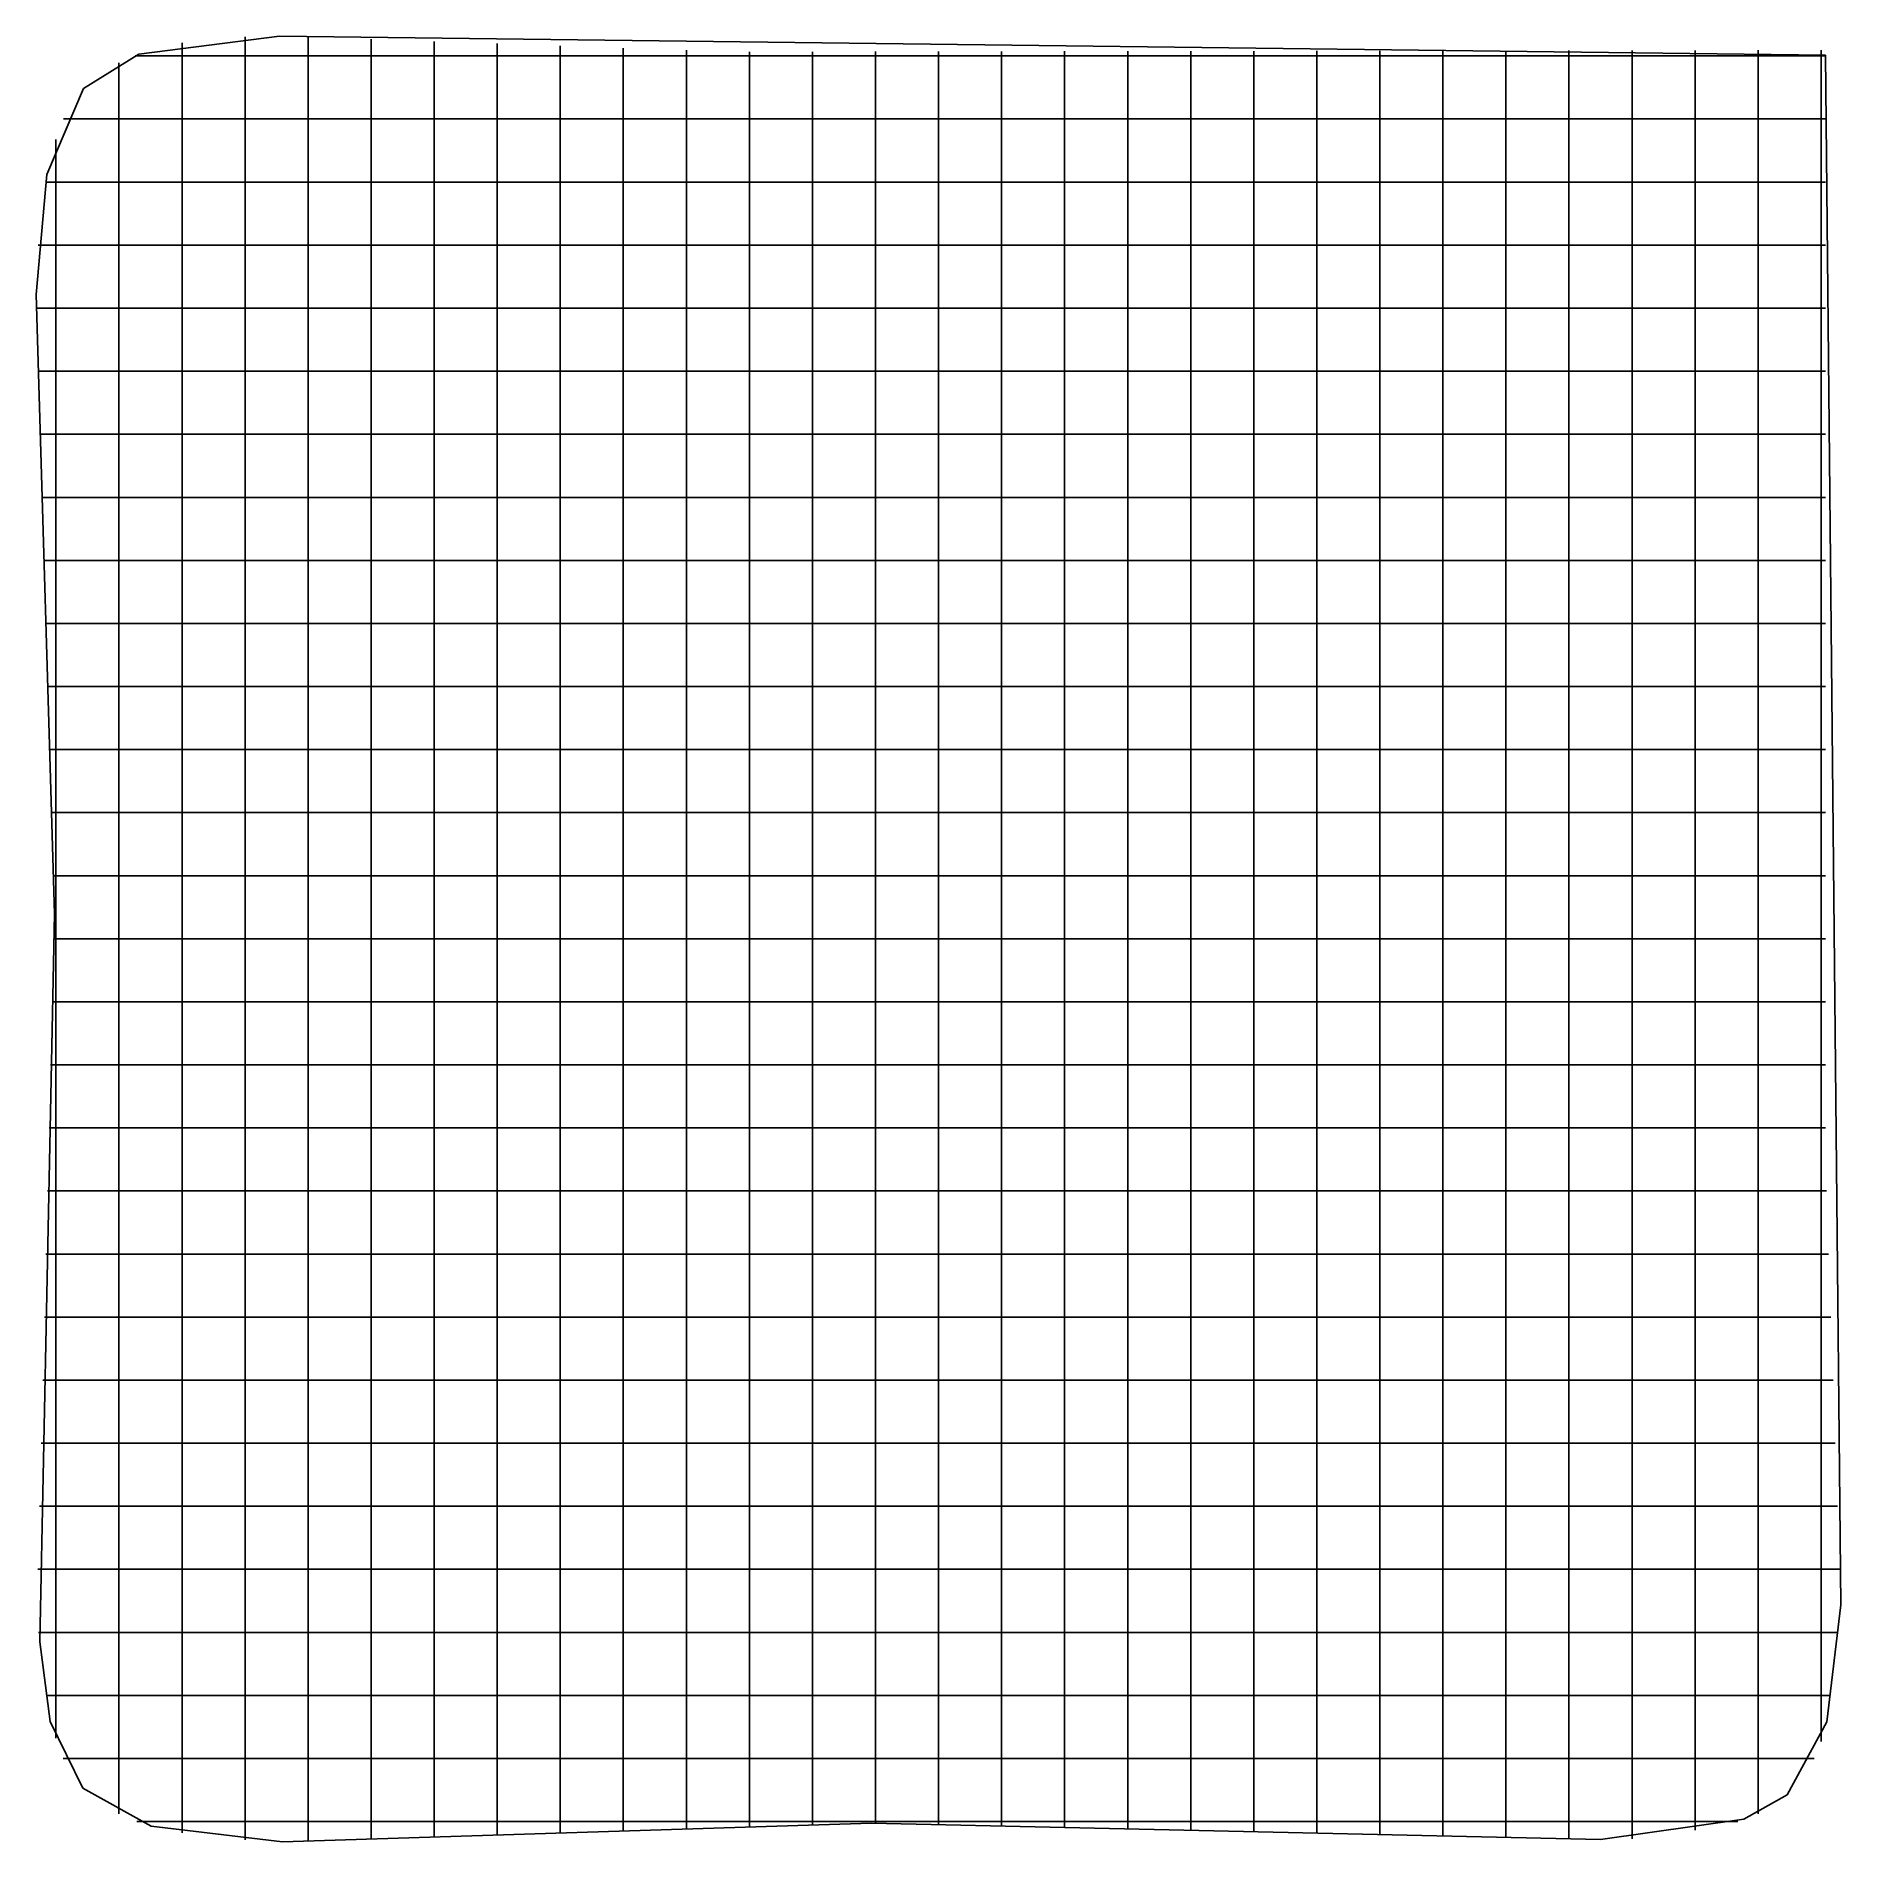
# Model space of a CAD drawing. Extents: x 0.4 to 14.7, y 0.4 to 14.7.
import ezdxf

# ---------------------------------------------------------------- set-up
doc = ezdxf.new("R2010")
doc.units = 0

msp = doc.modelspace()

# ---------------------------------------------------------------- linework, layer by layer
for p, q in [((2.366352, 14.749433), (1.250259, 14.605184)), ((2.366352, 14.749433), (1.250259, 14.605184)), ((14.62622, 14.5995), (2.366352, 14.749433)), ((14.62622, 14.5995), (2.366352, 14.749433)), ((1.250259, 14.605184), (0.811972, 14.333118)), ((1.250259, 14.605184), (0.811972, 14.333118)), ((1.592849, 14.576935), (1.592849, 14.695)), ((2.092849, 14.743), (2.092849, 14.744)), ((2.092849, 14.624935), (2.092849, 14.743)), ((2.092849, 13.777723), (2.092849, 14.624935)), ((2.592849, 14.623935), (2.592849, 14.742)), ((2.592849, 13.771871), (2.592849, 14.623935)), ((3.092849, 14.605935), (3.092849, 14.724)), ((3.092849, 13.77449), (3.092849, 14.605935)), ((3.592849, 14.588935), (3.592849, 14.707)), ((4.092849, 14.571542), (4.092849, 14.689606)), ((4.592849, 14.553935), (4.592849, 14.672)), ((5.092849, 14.536935), (5.092849, 14.655)), ((5.592849, 14.518935), (5.592849, 14.637)), ((6.092849, 14.506935), (6.092849, 14.625)), ((6.592849, 14.507935), (6.592849, 14.626)), ((7.092849, 14.508935), (7.092849, 14.627)), ((7.592849, 14.509935), (7.592849, 14.628)), ((8.092849, 14.509935), (8.092849, 14.628)), ((8.592849, 14.510935), (8.592849, 14.629)), ((9.092849, 14.511935), (9.092849, 14.63)), ((9.592849, 14.511935), (9.592849, 14.63)), ((10.092849, 14.512935), (10.092849, 14.631)), ((10.592849, 14.513935), (10.592849, 14.632)), ((11.092849, 14.514935), (11.092849, 14.633)), ((11.592849, 14.514935), (11.592849, 14.633)), ((12.092849, 14.515935), (12.092849, 14.634)), ((12.592849, 14.516935), (12.592849, 14.635)), ((13.092849, 14.517935), (13.092849, 14.635606)), ((13.592849, 14.517935), (13.592849, 14.636)), ((14.092849, 14.518935), (14.092849, 14.637)), ((14.592849, 14.519935), (14.592849, 14.638)), ((1.092849, 14.418542), (1.092849, 14.536606)), ((1.221, 14.592238), (1.339065, 14.592238)), ((1.221, 14.592238), (1.339065, 14.592238)), ((1.339065, 14.592238), (1.645323, 14.592238)), ((1.592849, 13.794006), (1.592849, 14.576935)), ((1.645323, 14.592238), (1.827258, 14.592238)), ((1.827258, 14.592238), (2.417581, 14.592238)), ((2.417581, 14.592238), (3.327258, 14.592238)), ((3.327258, 14.592238), (3.445323, 14.592238)), ((3.445323, 14.592238), (3.627258, 14.592238)), ((3.592849, 13.777503), (3.592849, 14.588935)), ((3.627258, 14.592238), (4.217581, 14.592238)), ((4.092849, 13.779516), (4.092849, 14.571542)), ((4.217581, 14.592238), (5.127258, 14.592238)), ((4.592849, 13.782529), (4.592849, 14.553935)), ((5.092849, 13.785542), (5.092849, 14.536935)), ((5.127258, 14.592238), (5.245323, 14.592238)), ((5.245323, 14.592238), (5.427258, 14.592238)), ((5.427258, 14.592238), (5.760987, 14.592238)), ((5.592849, 13.788161), (5.592849, 14.518935)), ((5.760987, 14.592238), (5.879052, 14.592238)), ((5.879052, 14.592238), (6.788729, 14.592238)), ((6.092849, 13.793142), (6.092849, 14.506935)), ((6.592849, 13.802632), (6.592849, 14.507935)), ((6.788729, 14.592238), (7.379052, 14.592238)), ((7.092849, 13.812729), (7.092849, 14.508935)), ((7.379052, 14.592238), (7.560987, 14.592238)), ((7.560987, 14.592238), (7.679052, 14.592238)), ((7.592849, 13.810697), (7.592849, 14.509935)), ((7.679052, 14.592238), (8.588729, 14.592238)), ((8.092849, 13.803419), (8.092849, 14.509935)), ((8.588729, 14.592238), (9.179052, 14.592238)), ((8.592849, 13.796535), (8.592849, 14.510935)), ((9.092849, 13.789652), (9.092849, 14.511935)), ((9.179052, 14.592238), (9.360987, 14.592238)), ((9.360987, 14.592238), (9.479052, 14.592238)), ((9.479052, 14.592238), (10.388729, 14.592238)), ((9.592849, 13.782374), (9.592849, 14.511935)), ((10.092849, 13.77549), (10.092849, 14.512935)), ((10.388729, 14.592238), (10.979052, 14.592238)), ((10.592849, 13.768606), (10.592849, 14.513935)), ((10.979052, 14.592238), (11.160987, 14.592238)), ((11.092849, 13.761723), (11.092849, 14.514935)), ((11.160987, 14.592238), (11.279052, 14.592238)), ((11.279052, 14.592238), (12.188729, 14.592238)), ((11.592849, 13.754445), (11.592849, 14.514935)), ((12.092849, 13.747561), (12.092849, 14.515935)), ((12.188729, 14.592238), (12.779052, 14.592238)), ((12.592849, 13.740677), (12.592849, 14.516935)), ((12.779052, 14.592238), (12.960987, 14.592238)), ((12.960987, 14.592238), (13.079052, 14.592238)), ((13.079052, 14.592238), (13.988729, 14.592238)), ((13.092849, 13.741071), (13.092849, 14.517935)), ((13.592849, 13.78231), (13.592849, 14.517935)), ((13.988729, 14.592238), (14.444065, 14.592238)), ((14.092849, 13.862148), (14.092849, 14.518935)), ((14.444065, 14.592238), (14.626, 14.592238)), ((14.592849, 14.209432), (14.592849, 14.519935)), ((14.749262, 2.310429), (14.62622, 14.5995)), ((14.749262, 2.310429), (14.62622, 14.5995)), ((0.811972, 14.333118), (0.521342, 13.652115)), ((0.811972, 14.333118), (0.521342, 13.652115)), ((1.092849, 13.8224), (1.092849, 14.418542)), ((14.592849, 14.028103), (14.592849, 14.209432)), ((0.654, 14.092238), (0.772065, 14.092238)), ((0.654, 14.092238), (0.772065, 14.092238)), ((0.772065, 14.092238), (1.422181, 14.092238)), ((1.422181, 14.092238), (2.012503, 14.092238)), ((2.012503, 14.092238), (2.194439, 14.092238)), ((2.194439, 14.092238), (2.312503, 14.092238)), ((2.312503, 14.092238), (3.222181, 14.092238)), ((3.222181, 14.092238), (3.812503, 14.092238)), ((3.812503, 14.092238), (3.994439, 14.092238)), ((3.994439, 14.092238), (4.112503, 14.092238)), ((4.112503, 14.092238), (5.022181, 14.092238)), ((5.022181, 14.092238), (5.612503, 14.092238)), ((5.612503, 14.092238), (5.794439, 14.092238)), ((5.794439, 14.092238), (5.912503, 14.092238)), ((5.912503, 14.092238), (6.822181, 14.092238)), ((6.822181, 14.092238), (7.412503, 14.092238)), ((7.412503, 14.092238), (7.594439, 14.092238)), ((7.594439, 14.092238), (7.712503, 14.092238)), ((7.712503, 14.092238), (8.622181, 14.092238)), ((8.622181, 14.092238), (9.212503, 14.092238)), ((9.212503, 14.092238), (9.394439, 14.092238)), ((9.394439, 14.092238), (9.512503, 14.092238)), ((9.512503, 14.092238), (10.422181, 14.092238)), ((10.422181, 14.092238), (11.012503, 14.092238)), ((11.012503, 14.092238), (11.194439, 14.092238)), ((11.194439, 14.092238), (11.312503, 14.092238)), ((11.312503, 14.092238), (12.222181, 14.092238)), ((12.222181, 14.092238), (12.812503, 14.092238)), ((12.812503, 14.092238), (12.994439, 14.092238)), ((12.994439, 14.092238), (13.112503, 14.092238)), ((13.112503, 14.092238), (14.022181, 14.092238)), ((14.022181, 14.092238), (14.444065, 14.092238)), ((14.444065, 14.092238), (14.626, 14.092238)), ((0.592849, 13.883531), (0.592849, 13.929)), ((14.592849, 13.437781), (14.592849, 14.028103)), ((0.592849, 13.765408), (0.592849, 13.883531)), ((0.592849, 12.855774), (0.592849, 13.765408)), ((1.092849, 13.232077), (1.092849, 13.8224)), ((1.592849, 13.203684), (1.592849, 13.794006)), ((2.092849, 13.1874), (2.092849, 13.777723)), ((2.592849, 13.181155), (2.592849, 13.771871)), ((3.092849, 13.184168), (3.092849, 13.77449)), ((3.592849, 13.187181), (3.592849, 13.777503)), ((4.092849, 13.189194), (4.092849, 13.779516)), ((4.592849, 13.192206), (4.592849, 13.782529)), ((5.092849, 13.195219), (5.092849, 13.785542)), ((5.592849, 13.197839), (5.592849, 13.788161)), ((6.092849, 13.202819), (6.092849, 13.793142)), ((6.592849, 13.21231), (6.592849, 13.802632)), ((7.092849, 13.222406), (7.092849, 13.812729)), ((7.592849, 13.219981), (7.592849, 13.810697)), ((8.092849, 13.213097), (8.092849, 13.803419)), ((8.592849, 13.206213), (8.592849, 13.796535)), ((9.092849, 13.199329), (9.092849, 13.789652)), ((9.592849, 13.192052), (9.592849, 13.782374)), ((10.092849, 13.185168), (10.092849, 13.77549)), ((10.592849, 13.178284), (10.592849, 13.768606)), ((11.092849, 13.171006), (11.092849, 13.761723)), ((11.592849, 13.164123), (11.592849, 13.754445)), ((12.092849, 13.157239), (12.092849, 13.747561)), ((13.592849, 13.191987), (13.592849, 13.78231)), ((14.092849, 13.271826), (14.092849, 13.862148)), ((0.521342, 13.652115), (0.435724, 12.700476)), ((0.521342, 13.652115), (0.435724, 12.700476)), ((12.592849, 13.150355), (12.592849, 13.740677)), ((13.092849, 13.150355), (13.092849, 13.741071)), ((0.511, 13.592238), (0.629065, 13.592238)), ((0.511, 13.592238), (0.629065, 13.592238)), ((0.629065, 13.592238), (1.365903, 13.592238)), ((1.365903, 13.592238), (1.956226, 13.592238)), ((1.956226, 13.592238), (2.138161, 13.592238)), ((2.138161, 13.592238), (2.256226, 13.592238)), ((2.256226, 13.592238), (3.165903, 13.592238)), ((3.165903, 13.592238), (3.756226, 13.592238)), ((3.756226, 13.592238), (3.938161, 13.592238)), ((3.938161, 13.592238), (4.056226, 13.592238)), ((4.056226, 13.592238), (4.965903, 13.592238)), ((4.965903, 13.592238), (5.556226, 13.592238)), ((5.556226, 13.592238), (5.738161, 13.592238)), ((5.738161, 13.592238), (5.856226, 13.592238)), ((5.856226, 13.592238), (6.765903, 13.592238)), ((6.765903, 13.592238), (7.356226, 13.592238)), ((7.356226, 13.592238), (7.538161, 13.592238)), ((7.538161, 13.592238), (7.656226, 13.592238)), ((7.656226, 13.592238), (8.565903, 13.592238)), ((8.565903, 13.592238), (9.156226, 13.592238)), ((9.156226, 13.592238), (9.338161, 13.592238)), ((9.338161, 13.592238), (9.456226, 13.592238)), ((9.456226, 13.592238), (10.365903, 13.592238)), ((10.365903, 13.592238), (10.956226, 13.592238)), ((10.956226, 13.592238), (11.138161, 13.592238)), ((11.138161, 13.592238), (11.256226, 13.592238)), ((11.256226, 13.592238), (12.165903, 13.592238)), ((12.165903, 13.592238), (12.756226, 13.592238)), ((12.756226, 13.592238), (12.938161, 13.592238)), ((12.938161, 13.592238), (13.056226, 13.592238)), ((13.056226, 13.592238), (13.965903, 13.592238)), ((13.965903, 13.592238), (14.444065, 13.592238)), ((14.444065, 13.592238), (14.626, 13.592238)), ((14.592849, 12.527497), (14.592849, 13.437781)), ((1.092849, 13.050142), (1.092849, 13.232077)), ((1.592849, 13.021748), (1.592849, 13.203684)), ((2.092849, 13.006071), (2.092849, 13.1874)), ((2.592849, 12.999219), (2.592849, 13.181155)), ((3.092849, 13.002232), (3.092849, 13.184168)), ((3.592849, 13.005245), (3.592849, 13.187181)), ((4.092849, 13.007865), (4.092849, 13.189194)), ((4.592849, 13.010271), (4.592849, 13.192206)), ((5.092849, 13.013284), (5.092849, 13.195219)), ((5.592849, 13.015903), (5.592849, 13.197839)), ((6.092849, 13.020884), (6.092849, 13.202819)), ((6.592849, 13.030981), (6.592849, 13.21231)), ((7.092849, 13.040471), (7.092849, 13.222406)), ((7.592849, 13.038045), (7.592849, 13.219981)), ((8.092849, 13.031161), (8.092849, 13.213097)), ((8.592849, 13.024277), (8.592849, 13.206213)), ((9.092849, 13.017394), (9.092849, 13.199329)), ((9.592849, 13.010116), (9.592849, 13.192052)), ((10.092849, 13.003232), (10.092849, 13.185168)), ((10.592849, 12.996348), (10.592849, 13.178284)), ((13.592849, 13.010052), (13.592849, 13.191987)), ((14.092849, 13.08989), (14.092849, 13.271826)), ((0.451, 13.092238), (0.569065, 13.092238)), ((0.451, 13.092238), (0.569065, 13.092238)), ((0.569065, 13.092238), (1.34229, 13.092238)), ((1.092849, 12.932077), (1.092849, 13.050142)), ((1.34229, 13.092238), (1.932613, 13.092238)), ((1.932613, 13.092238), (2.114548, 13.092238)), ((2.114548, 13.092238), (2.232613, 13.092238)), ((2.232613, 13.092238), (3.14229, 13.092238)), ((3.14229, 13.092238), (3.732613, 13.092238)), ((3.732613, 13.092238), (3.914548, 13.092238)), ((3.914548, 13.092238), (4.032613, 13.092238)), ((4.032613, 13.092238), (4.94229, 13.092238)), ((4.94229, 13.092238), (5.532613, 13.092238)), ((5.532613, 13.092238), (5.714548, 13.092238)), ((5.714548, 13.092238), (5.832613, 13.092238)), ((5.832613, 13.092238), (6.74229, 13.092238)), ((6.592849, 12.912916), (6.592849, 13.030981)), ((6.74229, 13.092238), (7.332613, 13.092238)), ((7.092849, 12.922406), (7.092849, 13.040471)), ((7.332613, 13.092238), (7.514548, 13.092238)), ((7.514548, 13.092238), (7.632613, 13.092238)), ((7.592849, 12.920374), (7.592849, 13.038045)), ((7.632613, 13.092238), (8.54229, 13.092238)), ((8.092849, 12.913097), (8.092849, 13.031161)), ((8.54229, 13.092238), (9.132613, 13.092238)), ((9.132613, 13.092238), (9.314548, 13.092238)), ((9.314548, 13.092238), (9.432613, 13.092238)), ((9.432613, 13.092238), (10.34229, 13.092238)), ((10.34229, 13.092238), (10.932613, 13.092238)), ((10.932613, 13.092238), (11.114548, 13.092238)), ((11.092849, 12.989071), (11.092849, 13.171006)), ((11.114548, 13.092238), (11.232613, 13.092238)), ((11.232613, 13.092238), (12.14229, 13.092238)), ((11.592849, 12.982187), (11.592849, 13.164123)), ((12.092849, 12.975303), (12.092849, 13.157239)), ((12.14229, 13.092238), (12.732613, 13.092238)), ((12.592849, 12.968419), (12.592849, 13.150355)), ((12.732613, 13.092238), (12.914548, 13.092238)), ((12.914548, 13.092238), (13.032613, 13.092238)), ((13.032613, 13.092238), (13.94229, 13.092238)), ((13.092849, 12.968419), (13.092849, 13.150355)), ((13.94229, 13.092238), (14.444065, 13.092238)), ((14.092849, 12.971826), (14.092849, 13.08989)), ((14.444065, 13.092238), (14.626, 13.092238)), ((1.092849, 12.0224), (1.092849, 12.932077)), ((1.592849, 12.903684), (1.592849, 13.021748)), ((1.592849, 11.994006), (1.592849, 12.903684)), ((2.092849, 12.888006), (2.092849, 13.006071)), ((2.092849, 11.977723), (2.092849, 12.888006)), ((2.592849, 12.881548), (2.592849, 12.999219)), ((3.092849, 12.884168), (3.092849, 13.002232)), ((3.592849, 12.887181), (3.592849, 13.005245)), ((3.592849, 11.977503), (3.592849, 12.887181)), ((4.092849, 12.8898), (4.092849, 13.007865)), ((4.092849, 11.979516), (4.092849, 12.8898)), ((4.592849, 12.892206), (4.592849, 13.010271)), ((4.592849, 11.982529), (4.592849, 12.892206)), ((5.092849, 12.895219), (5.092849, 13.013284)), ((5.092849, 11.985542), (5.092849, 12.895219)), ((5.592849, 12.897839), (5.592849, 13.015903)), ((5.592849, 11.988161), (5.592849, 12.897839)), ((6.092849, 12.902819), (6.092849, 13.020884)), ((6.092849, 11.993142), (6.092849, 12.902819)), ((6.592849, 12.002632), (6.592849, 12.912916)), ((7.092849, 12.012729), (7.092849, 12.922406)), ((7.592849, 12.010697), (7.592849, 12.920374)), ((8.092849, 12.003419), (8.092849, 12.913097)), ((8.592849, 12.906213), (8.592849, 13.024277)), ((8.592849, 11.996535), (8.592849, 12.906213)), ((9.092849, 12.899329), (9.092849, 13.017394)), ((9.092849, 11.989652), (9.092849, 12.899329)), ((9.592849, 12.892052), (9.592849, 13.010116)), ((9.592849, 11.982374), (9.592849, 12.892052)), ((10.092849, 12.885168), (10.092849, 13.003232)), ((10.592849, 12.878284), (10.592849, 12.996348)), ((11.092849, 12.8714), (11.092849, 12.989071)), ((11.592849, 12.864123), (11.592849, 12.982187)), ((12.092849, 12.857239), (12.092849, 12.975303)), ((12.592849, 12.850355), (12.592849, 12.968419)), ((13.092849, 12.850748), (13.092849, 12.968419)), ((13.592849, 12.891987), (13.592849, 13.010052)), ((13.592849, 11.98231), (13.592849, 12.891987)), ((14.092849, 12.062148), (14.092849, 12.971826)), ((0.592849, 12.265452), (0.592849, 12.855774)), ((2.592849, 11.971871), (2.592849, 12.881548)), ((3.092849, 11.97449), (3.092849, 12.884168)), ((10.092849, 11.97549), (10.092849, 12.885168)), ((10.592849, 11.968606), (10.592849, 12.878284)), ((11.092849, 11.961723), (11.092849, 12.8714)), ((11.592849, 11.954445), (11.592849, 12.864123)), ((12.092849, 11.947561), (12.092849, 12.857239)), ((12.592849, 11.940677), (12.592849, 12.850355)), ((13.092849, 11.941071), (13.092849, 12.850748)), ((0.435724, 12.700476), (0.58154, 7.790118)), ((0.435724, 12.700476), (0.58154, 7.790118)), ((0.438, 12.592238), (0.556065, 12.592238)), ((0.438, 12.592238), (0.556065, 12.592238)), ((0.556065, 12.592238), (1.337174, 12.592238)), ((1.337174, 12.592238), (1.927497, 12.592238)), ((1.927497, 12.592238), (2.109432, 12.592238)), ((2.109432, 12.592238), (2.227497, 12.592238)), ((2.227497, 12.592238), (3.137174, 12.592238)), ((3.137174, 12.592238), (3.727497, 12.592238)), ((3.727497, 12.592238), (3.909432, 12.592238)), ((3.909432, 12.592238), (4.027497, 12.592238)), ((4.027497, 12.592238), (4.937174, 12.592238)), ((4.937174, 12.592238), (5.527497, 12.592238)), ((5.527497, 12.592238), (5.709432, 12.592238)), ((5.709432, 12.592238), (5.827497, 12.592238)), ((5.827497, 12.592238), (6.737174, 12.592238)), ((6.737174, 12.592238), (7.327497, 12.592238)), ((7.327497, 12.592238), (7.509432, 12.592238)), ((7.509432, 12.592238), (7.627497, 12.592238)), ((7.627497, 12.592238), (8.537174, 12.592238)), ((8.537174, 12.592238), (9.127497, 12.592238)), ((9.127497, 12.592238), (9.309432, 12.592238)), ((9.309432, 12.592238), (9.427497, 12.592238)), ((9.427497, 12.592238), (10.337174, 12.592238)), ((10.337174, 12.592238), (10.927497, 12.592238)), ((10.927497, 12.592238), (11.109432, 12.592238)), ((11.109432, 12.592238), (11.227497, 12.592238)), ((11.227497, 12.592238), (12.137174, 12.592238)), ((12.137174, 12.592238), (12.727497, 12.592238)), ((12.727497, 12.592238), (12.909432, 12.592238)), ((12.909432, 12.592238), (13.027497, 12.592238)), ((13.027497, 12.592238), (13.937174, 12.592238)), ((13.937174, 12.592238), (14.444065, 12.592238)), ((14.444065, 12.592238), (14.626, 12.592238)), ((14.592849, 12.409432), (14.592849, 12.527497)), ((14.592849, 12.228103), (14.592849, 12.409432)), ((0.592849, 12.083516), (0.592849, 12.265452)), ((14.592849, 11.637781), (14.592849, 12.228103)), ((0.453, 12.092238), (0.571065, 12.092238)), ((0.453, 12.092238), (0.571065, 12.092238)), ((0.571065, 12.092238), (1.343077, 12.092238)), ((0.592849, 11.965452), (0.592849, 12.083516)), ((1.343077, 12.092238), (1.9334, 12.092238)), ((1.9334, 12.092238), (2.115335, 12.092238)), ((2.115335, 12.092238), (2.2334, 12.092238)), ((2.2334, 12.092238), (3.143077, 12.092238)), ((3.143077, 12.092238), (3.7334, 12.092238)), ((3.7334, 12.092238), (3.915335, 12.092238)), ((3.915335, 12.092238), (4.0334, 12.092238)), ((4.0334, 12.092238), (4.943077, 12.092238)), ((4.943077, 12.092238), (5.5334, 12.092238)), ((5.5334, 12.092238), (5.715335, 12.092238)), ((5.715335, 12.092238), (5.8334, 12.092238)), ((5.8334, 12.092238), (6.743077, 12.092238)), ((6.743077, 12.092238), (7.3334, 12.092238)), ((7.3334, 12.092238), (7.515335, 12.092238)), ((7.515335, 12.092238), (7.6334, 12.092238)), ((7.6334, 12.092238), (8.543077, 12.092238)), ((8.543077, 12.092238), (9.1334, 12.092238)), ((9.1334, 12.092238), (9.315335, 12.092238)), ((9.315335, 12.092238), (9.4334, 12.092238)), ((9.4334, 12.092238), (10.343077, 12.092238)), ((10.343077, 12.092238), (10.9334, 12.092238)), ((10.9334, 12.092238), (11.115335, 12.092238)), ((11.115335, 12.092238), (11.2334, 12.092238)), ((11.2334, 12.092238), (12.143077, 12.092238)), ((12.143077, 12.092238), (12.7334, 12.092238)), ((12.7334, 12.092238), (12.915335, 12.092238)), ((12.915335, 12.092238), (13.0334, 12.092238)), ((13.0334, 12.092238), (13.943077, 12.092238)), ((13.943077, 12.092238), (14.444065, 12.092238)), ((14.092849, 11.471826), (14.092849, 12.062148)), ((14.444065, 12.092238), (14.626, 12.092238)), ((0.592849, 11.055774), (0.592849, 11.965452)), ((1.092849, 11.432077), (1.092849, 12.0224)), ((1.592849, 11.403684), (1.592849, 11.994006)), ((2.092849, 11.3874), (2.092849, 11.977723)), ((2.592849, 11.381155), (2.592849, 11.971871)), ((3.092849, 11.384168), (3.092849, 11.97449)), ((3.592849, 11.387181), (3.592849, 11.977503)), ((4.092849, 11.389194), (4.092849, 11.979516)), ((4.592849, 11.392206), (4.592849, 11.982529)), ((5.092849, 11.395219), (5.092849, 11.985542)), ((5.592849, 11.397839), (5.592849, 11.988161)), ((6.092849, 11.402819), (6.092849, 11.993142)), ((6.592849, 11.41231), (6.592849, 12.002632)), ((7.092849, 11.422406), (7.092849, 12.012729)), ((7.592849, 11.419981), (7.592849, 12.010697)), ((8.092849, 11.413097), (8.092849, 12.003419)), ((8.592849, 11.406213), (8.592849, 11.996535)), ((9.092849, 11.399329), (9.092849, 11.989652)), ((9.592849, 11.392052), (9.592849, 11.982374)), ((10.092849, 11.385168), (10.092849, 11.97549)), ((10.592849, 11.378284), (10.592849, 11.968606)), ((11.092849, 11.371006), (11.092849, 11.961723)), ((11.592849, 11.364123), (11.592849, 11.954445)), ((12.092849, 11.357239), (12.092849, 11.947561)), ((12.592849, 11.350355), (12.592849, 11.940677)), ((13.092849, 11.350355), (13.092849, 11.941071)), ((13.592849, 11.391987), (13.592849, 11.98231)), ((14.592849, 10.727497), (14.592849, 11.637781)), ((0.468, 11.592238), (0.586065, 11.592238)), ((0.468, 11.592238), (0.586065, 11.592238)), ((0.586065, 11.592238), (1.348981, 11.592238)), ((1.348981, 11.592238), (1.939303, 11.592238)), ((1.939303, 11.592238), (2.121239, 11.592238)), ((2.121239, 11.592238), (2.239303, 11.592238)), ((2.239303, 11.592238), (3.148981, 11.592238)), ((3.148981, 11.592238), (3.739303, 11.592238)), ((3.739303, 11.592238), (3.921239, 11.592238)), ((3.921239, 11.592238), (4.039303, 11.592238)), ((4.039303, 11.592238), (4.948981, 11.592238)), ((4.948981, 11.592238), (5.539303, 11.592238)), ((5.539303, 11.592238), (5.721239, 11.592238)), ((5.721239, 11.592238), (5.839303, 11.592238)), ((5.839303, 11.592238), (6.748981, 11.592238)), ((6.748981, 11.592238), (7.339303, 11.592238)), ((7.339303, 11.592238), (7.521239, 11.592238)), ((7.521239, 11.592238), (7.639303, 11.592238)), ((7.639303, 11.592238), (8.548981, 11.592238)), ((8.548981, 11.592238), (9.139303, 11.592238)), ((9.139303, 11.592238), (9.321239, 11.592238)), ((9.321239, 11.592238), (9.439303, 11.592238)), ((9.439303, 11.592238), (10.348981, 11.592238)), ((10.348981, 11.592238), (10.939303, 11.592238)), ((10.939303, 11.592238), (11.121239, 11.592238)), ((11.121239, 11.592238), (11.239303, 11.592238)), ((11.239303, 11.592238), (12.148981, 11.592238)), ((12.148981, 11.592238), (12.739303, 11.592238)), ((12.739303, 11.592238), (12.921239, 11.592238)), ((12.921239, 11.592238), (13.039303, 11.592238)), ((13.039303, 11.592238), (13.948981, 11.592238)), ((13.948981, 11.592238), (14.444065, 11.592238)), ((14.092849, 11.28989), (14.092849, 11.471826)), ((14.444065, 11.592238), (14.626, 11.592238)), ((1.092849, 11.250142), (1.092849, 11.432077)), ((1.592849, 11.221748), (1.592849, 11.403684)), ((2.092849, 11.206071), (2.092849, 11.3874)), ((2.592849, 11.199219), (2.592849, 11.381155)), ((3.092849, 11.202232), (3.092849, 11.384168)), ((3.592849, 11.205245), (3.592849, 11.387181)), ((4.092849, 11.207865), (4.092849, 11.389194)), ((4.592849, 11.210271), (4.592849, 11.392206)), ((5.092849, 11.213284), (5.092849, 11.395219)), ((5.592849, 11.215903), (5.592849, 11.397839)), ((6.092849, 11.220884), (6.092849, 11.402819)), ((6.592849, 11.230981), (6.592849, 11.41231)), ((7.092849, 11.240471), (7.092849, 11.422406)), ((7.592849, 11.238045), (7.592849, 11.419981)), ((8.092849, 11.231161), (8.092849, 11.413097)), ((8.592849, 11.224277), (8.592849, 11.406213)), ((9.092849, 11.217394), (9.092849, 11.399329)), ((9.592849, 11.210116), (9.592849, 11.392052)), ((10.092849, 11.203232), (10.092849, 11.385168)), ((10.592849, 11.196348), (10.592849, 11.378284)), ((11.092849, 11.189071), (11.092849, 11.371006)), ((11.592849, 11.182187), (11.592849, 11.364123)), ((12.092849, 11.175303), (12.092849, 11.357239)), ((12.592849, 11.168419), (12.592849, 11.350355)), ((13.092849, 11.168419), (13.092849, 11.350355)), ((13.592849, 11.210052), (13.592849, 11.391987)), ((1.092849, 11.132077), (1.092849, 11.250142)), ((1.592849, 11.103684), (1.592849, 11.221748)), ((2.092849, 11.088006), (2.092849, 11.206071)), ((2.592849, 11.081548), (2.592849, 11.199219)), ((3.092849, 11.084168), (3.092849, 11.202232)), ((3.592849, 11.087181), (3.592849, 11.205245)), ((4.092849, 11.0898), (4.092849, 11.207865)), ((4.592849, 11.092206), (4.592849, 11.210271)), ((5.092849, 11.095219), (5.092849, 11.213284)), ((5.592849, 11.097839), (5.592849, 11.215903)), ((6.092849, 11.102819), (6.092849, 11.220884)), ((6.592849, 11.112916), (6.592849, 11.230981)), ((7.092849, 11.122406), (7.092849, 11.240471)), ((7.592849, 11.120374), (7.592849, 11.238045)), ((8.092849, 11.113097), (8.092849, 11.231161)), ((8.592849, 11.106213), (8.592849, 11.224277)), ((9.092849, 11.099329), (9.092849, 11.217394)), ((9.592849, 11.092052), (9.592849, 11.210116)), ((10.092849, 11.085168), (10.092849, 11.203232)), ((10.592849, 11.078284), (10.592849, 11.196348)), ((11.092849, 11.0714), (11.092849, 11.189071)), ((11.592849, 11.064123), (11.592849, 11.182187)), ((12.092849, 11.057239), (12.092849, 11.175303)), ((12.592849, 11.050355), (12.592849, 11.168419)), ((13.092849, 11.050748), (13.092849, 11.168419)), ((13.592849, 11.091987), (13.592849, 11.210052)), ((14.092849, 11.171826), (14.092849, 11.28989)), ((14.092849, 10.262148), (14.092849, 11.171826)), ((0.484, 11.092238), (0.602065, 11.092238)), ((0.484, 11.092238), (0.602065, 11.092238)), ((0.592849, 10.465452), (0.592849, 11.055774)), ((0.602065, 11.092238), (1.355277, 11.092238)), ((1.092849, 10.2224), (1.092849, 11.132077)), ((1.355277, 11.092238), (1.9456, 11.092238)), ((1.592849, 10.194006), (1.592849, 11.103684)), ((1.9456, 11.092238), (2.127535, 11.092238)), ((2.092849, 10.177723), (2.092849, 11.088006)), ((2.127535, 11.092238), (2.2456, 11.092238)), ((2.2456, 11.092238), (3.155277, 11.092238)), ((2.592849, 10.171871), (2.592849, 11.081548)), ((3.092849, 10.17449), (3.092849, 11.084168)), ((3.155277, 11.092238), (3.7456, 11.092238)), ((3.592849, 10.177503), (3.592849, 11.087181)), ((3.7456, 11.092238), (3.927535, 11.092238)), ((3.927535, 11.092238), (4.0456, 11.092238)), ((4.0456, 11.092238), (4.955277, 11.092238)), ((4.092849, 10.179516), (4.092849, 11.0898)), ((4.592849, 10.182529), (4.592849, 11.092206)), ((4.955277, 11.092238), (5.5456, 11.092238)), ((5.092849, 10.185542), (5.092849, 11.095219)), ((5.5456, 11.092238), (5.727535, 11.092238)), ((5.592849, 10.188161), (5.592849, 11.097839)), ((5.727535, 11.092238), (5.8456, 11.092238)), ((5.8456, 11.092238), (6.755277, 11.092238)), ((6.092849, 10.193142), (6.092849, 11.102819)), ((6.592849, 10.202632), (6.592849, 11.112916)), ((6.755277, 11.092238), (7.3456, 11.092238)), ((7.092849, 10.212729), (7.092849, 11.122406)), ((7.3456, 11.092238), (7.527535, 11.092238)), ((7.527535, 11.092238), (7.6456, 11.092238)), ((7.592849, 10.210697), (7.592849, 11.120374)), ((7.6456, 11.092238), (8.555277, 11.092238)), ((8.092849, 10.203419), (8.092849, 11.113097)), ((8.555277, 11.092238), (9.1456, 11.092238)), ((8.592849, 10.196535), (8.592849, 11.106213)), ((9.092849, 10.189652), (9.092849, 11.099329)), ((9.1456, 11.092238), (9.327535, 11.092238)), ((9.327535, 11.092238), (9.4456, 11.092238)), ((9.4456, 11.092238), (10.355277, 11.092238)), ((9.592849, 10.182374), (9.592849, 11.092052)), ((10.092849, 10.17549), (10.092849, 11.085168)), ((10.355277, 11.092238), (10.9456, 11.092238)), ((10.592849, 10.168606), (10.592849, 11.078284)), ((10.9456, 11.092238), (11.127535, 11.092238)), ((11.092849, 10.161723), (11.092849, 11.0714)), ((11.127535, 11.092238), (11.2456, 11.092238)), ((11.2456, 11.092238), (12.155277, 11.092238)), ((11.592849, 10.154445), (11.592849, 11.064123)), ((12.092849, 10.147561), (12.092849, 11.057239)), ((12.155277, 11.092238), (12.7456, 11.092238)), ((12.592849, 10.140677), (12.592849, 11.050355)), ((12.7456, 11.092238), (12.927535, 11.092238)), ((12.927535, 11.092238), (13.0456, 11.092238)), ((13.0456, 11.092238), (13.955277, 11.092238)), ((13.092849, 10.141071), (13.092849, 11.050748)), ((13.592849, 10.18231), (13.592849, 11.091987)), ((13.955277, 11.092238), (14.444065, 11.092238)), ((14.444065, 11.092238), (14.626, 11.092238)), ((14.592849, 10.609432), (14.592849, 10.727497)), ((14.592849, 10.428103), (14.592849, 10.609432)), ((0.499, 10.592238), (0.617065, 10.592238)), ((0.499, 10.592238), (0.617065, 10.592238)), ((0.592849, 10.283516), (0.592849, 10.465452)), ((0.617065, 10.592238), (1.361181, 10.592238)), ((1.361181, 10.592238), (1.951503, 10.592238)), ((1.951503, 10.592238), (2.133439, 10.592238)), ((2.133439, 10.592238), (2.251503, 10.592238)), ((2.251503, 10.592238), (3.161181, 10.592238)), ((3.161181, 10.592238), (3.751503, 10.592238)), ((3.751503, 10.592238), (3.933439, 10.592238)), ((3.933439, 10.592238), (4.051503, 10.592238)), ((4.051503, 10.592238), (4.961181, 10.592238)), ((4.961181, 10.592238), (5.551503, 10.592238)), ((5.551503, 10.592238), (5.733439, 10.592238)), ((5.733439, 10.592238), (5.851503, 10.592238)), ((5.851503, 10.592238), (6.761181, 10.592238)), ((6.761181, 10.592238), (7.351503, 10.592238)), ((7.351503, 10.592238), (7.533439, 10.592238)), ((7.533439, 10.592238), (7.651503, 10.592238)), ((7.651503, 10.592238), (8.561181, 10.592238)), ((8.561181, 10.592238), (9.151503, 10.592238)), ((9.151503, 10.592238), (9.333439, 10.592238)), ((9.333439, 10.592238), (9.451503, 10.592238)), ((9.451503, 10.592238), (10.361181, 10.592238)), ((10.361181, 10.592238), (10.951503, 10.592238)), ((10.951503, 10.592238), (11.133439, 10.592238)), ((11.133439, 10.592238), (11.251503, 10.592238)), ((11.251503, 10.592238), (12.161181, 10.592238)), ((12.161181, 10.592238), (12.751503, 10.592238)), ((12.751503, 10.592238), (12.933439, 10.592238)), ((12.933439, 10.592238), (13.051503, 10.592238)), ((13.051503, 10.592238), (13.961181, 10.592238)), ((13.961181, 10.592238), (14.444065, 10.592238)), ((14.444065, 10.592238), (14.626, 10.592238)), ((14.592849, 9.837781), (14.592849, 10.428103)), ((0.592849, 10.165452), (0.592849, 10.283516)), ((1.092849, 9.632077), (1.092849, 10.2224)), ((1.592849, 9.603684), (1.592849, 10.194006)), ((2.092849, 9.5874), (2.092849, 10.177723)), ((2.592849, 9.581155), (2.592849, 10.171871)), ((3.092849, 9.584168), (3.092849, 10.17449)), ((3.592849, 9.587181), (3.592849, 10.177503)), ((4.092849, 9.589194), (4.092849, 10.179516)), ((4.592849, 9.592206), (4.592849, 10.182529)), ((5.092849, 9.595219), (5.092849, 10.185542)), ((5.592849, 9.597839), (5.592849, 10.188161)), ((6.092849, 9.602819), (6.092849, 10.193142)), ((6.592849, 9.61231), (6.592849, 10.202632)), ((7.092849, 9.622406), (7.092849, 10.212729)), ((7.592849, 9.619981), (7.592849, 10.210697)), ((8.092849, 9.613097), (8.092849, 10.203419)), ((8.592849, 9.606213), (8.592849, 10.196535)), ((9.092849, 9.599329), (9.092849, 10.189652)), ((9.592849, 9.592052), (9.592849, 10.182374)), ((10.092849, 9.585168), (10.092849, 10.17549)), ((10.592849, 9.578284), (10.592849, 10.168606)), ((13.592849, 9.591987), (13.592849, 10.18231)), ((14.092849, 9.671826), (14.092849, 10.262148)), ((0.514, 10.092238), (0.632065, 10.092238)), ((0.514, 10.092238), (0.632065, 10.092238)), ((0.592849, 9.255774), (0.592849, 10.165452)), ((0.632065, 10.092238), (1.367084, 10.092238)), ((1.367084, 10.092238), (1.957406, 10.092238)), ((1.957406, 10.092238), (2.139342, 10.092238)), ((2.139342, 10.092238), (2.257406, 10.092238)), ((2.257406, 10.092238), (3.167084, 10.092238)), ((3.167084, 10.092238), (3.757406, 10.092238)), ((3.757406, 10.092238), (3.939342, 10.092238)), ((3.939342, 10.092238), (4.057406, 10.092238)), ((4.057406, 10.092238), (4.967084, 10.092238)), ((4.967084, 10.092238), (5.557406, 10.092238)), ((5.557406, 10.092238), (5.739342, 10.092238)), ((5.739342, 10.092238), (5.857406, 10.092238)), ((5.857406, 10.092238), (6.767084, 10.092238)), ((6.767084, 10.092238), (7.357406, 10.092238)), ((7.357406, 10.092238), (7.539342, 10.092238)), ((7.539342, 10.092238), (7.657406, 10.092238)), ((7.657406, 10.092238), (8.567084, 10.092238)), ((8.567084, 10.092238), (9.157406, 10.092238)), ((9.157406, 10.092238), (9.339342, 10.092238)), ((9.339342, 10.092238), (9.457406, 10.092238)), ((9.457406, 10.092238), (10.367084, 10.092238)), ((10.367084, 10.092238), (10.957406, 10.092238)), ((10.957406, 10.092238), (11.139342, 10.092238)), ((11.092849, 9.571006), (11.092849, 10.161723)), ((11.139342, 10.092238), (11.257406, 10.092238)), ((11.257406, 10.092238), (12.167084, 10.092238)), ((11.592849, 9.564123), (11.592849, 10.154445)), ((12.092849, 9.557239), (12.092849, 10.147561)), ((12.167084, 10.092238), (12.757406, 10.092238)), ((12.592849, 9.550355), (12.592849, 10.140677)), ((12.757406, 10.092238), (12.939342, 10.092238)), ((12.939342, 10.092238), (13.057406, 10.092238)), ((13.057406, 10.092238), (13.967084, 10.092238)), ((13.092849, 9.550355), (13.092849, 10.141071)), ((13.967084, 10.092238), (14.444065, 10.092238)), ((14.444065, 10.092238), (14.626, 10.092238)), ((14.592849, 8.927497), (14.592849, 9.837781)), ((1.092849, 9.450142), (1.092849, 9.632077)), ((1.592849, 9.421748), (1.592849, 9.603684)), ((5.092849, 9.413284), (5.092849, 9.595219)), ((5.592849, 9.415903), (5.592849, 9.597839)), ((6.092849, 9.420884), (6.092849, 9.602819)), ((6.592849, 9.430981), (6.592849, 9.61231)), ((7.092849, 9.440471), (7.092849, 9.622406)), ((7.592849, 9.438045), (7.592849, 9.619981)), ((8.092849, 9.431161), (8.092849, 9.613097)), ((8.592849, 9.424277), (8.592849, 9.606213)), ((9.092849, 9.417394), (9.092849, 9.599329)), ((14.092849, 9.48989), (14.092849, 9.671826)), ((0.529, 9.592238), (0.647065, 9.592238)), ((0.529, 9.592238), (0.647065, 9.592238)), ((0.647065, 9.592238), (1.372987, 9.592238)), ((1.372987, 9.592238), (1.963703, 9.592238)), ((1.963703, 9.592238), (2.145639, 9.592238)), ((2.092849, 9.406071), (2.092849, 9.5874)), ((2.145639, 9.592238), (2.26331, 9.592238)), ((2.26331, 9.592238), (3.172987, 9.592238)), ((2.592849, 9.399219), (2.592849, 9.581155)), ((3.092849, 9.402232), (3.092849, 9.584168)), ((3.172987, 9.592238), (3.763703, 9.592238)), ((3.592849, 9.405245), (3.592849, 9.587181)), ((3.763703, 9.592238), (3.945639, 9.592238)), ((3.945639, 9.592238), (4.06331, 9.592238)), ((4.06331, 9.592238), (4.972987, 9.592238)), ((4.092849, 9.407865), (4.092849, 9.589194)), ((4.592849, 9.410271), (4.592849, 9.592206)), ((4.972987, 9.592238), (5.563703, 9.592238)), ((5.563703, 9.592238), (5.745639, 9.592238)), ((5.745639, 9.592238), (5.86331, 9.592238)), ((5.86331, 9.592238), (6.772987, 9.592238)), ((6.772987, 9.592238), (7.363703, 9.592238)), ((7.363703, 9.592238), (7.545639, 9.592238)), ((7.545639, 9.592238), (7.66331, 9.592238)), ((7.66331, 9.592238), (8.572987, 9.592238)), ((8.572987, 9.592238), (9.163703, 9.592238)), ((9.163703, 9.592238), (9.345639, 9.592238)), ((9.345639, 9.592238), (9.46331, 9.592238)), ((9.46331, 9.592238), (10.372987, 9.592238)), ((9.592849, 9.410116), (9.592849, 9.592052)), ((10.092849, 9.403232), (10.092849, 9.585168)), ((10.372987, 9.592238), (10.963703, 9.592238)), ((10.592849, 9.396348), (10.592849, 9.578284)), ((10.963703, 9.592238), (11.145639, 9.592238)), ((11.092849, 9.389071), (11.092849, 9.571006)), ((11.145639, 9.592238), (11.26331, 9.592238)), ((11.26331, 9.592238), (12.172987, 9.592238)), ((11.592849, 9.382187), (11.592849, 9.564123)), ((12.092849, 9.375303), (12.092849, 9.557239)), ((12.172987, 9.592238), (12.763703, 9.592238)), ((12.592849, 9.368419), (12.592849, 9.550355)), ((12.763703, 9.592238), (12.945639, 9.592238)), ((12.945639, 9.592238), (13.06331, 9.592238)), ((13.06331, 9.592238), (13.972987, 9.592238)), ((13.092849, 9.368419), (13.092849, 9.550355)), ((13.592849, 9.410052), (13.592849, 9.591987)), ((13.972987, 9.592238), (14.444065, 9.592238)), ((14.092849, 9.371826), (14.092849, 9.48989)), ((14.444065, 9.592238), (14.626, 9.592238)), ((1.092849, 9.332077), (1.092849, 9.450142)), ((1.092849, 8.4224), (1.092849, 9.332077)), ((1.592849, 9.303684), (1.592849, 9.421748)), ((2.092849, 9.288006), (2.092849, 9.406071)), ((2.592849, 9.281548), (2.592849, 9.399219)), ((3.092849, 9.284168), (3.092849, 9.402232)), ((3.592849, 9.287181), (3.592849, 9.405245)), ((4.092849, 9.2898), (4.092849, 9.407865)), ((4.592849, 9.292206), (4.592849, 9.410271)), ((5.092849, 9.295219), (5.092849, 9.413284)), ((5.592849, 9.297839), (5.592849, 9.415903)), ((6.092849, 9.302819), (6.092849, 9.420884)), ((6.592849, 9.312916), (6.592849, 9.430981)), ((6.592849, 8.402632), (6.592849, 9.312916)), ((7.092849, 9.322406), (7.092849, 9.440471)), ((7.092849, 8.412729), (7.092849, 9.322406)), ((7.592849, 9.320374), (7.592849, 9.438045)), ((7.592849, 8.410697), (7.592849, 9.320374)), ((8.092849, 9.313097), (8.092849, 9.431161)), ((8.092849, 8.403419), (8.092849, 9.313097)), ((8.592849, 9.306213), (8.592849, 9.424277)), ((9.092849, 9.299329), (9.092849, 9.417394)), ((9.592849, 9.292052), (9.592849, 9.410116)), ((10.092849, 9.285168), (10.092849, 9.403232)), ((10.592849, 9.278284), (10.592849, 9.396348)), ((11.092849, 9.2714), (11.092849, 9.389071)), ((11.592849, 9.264123), (11.592849, 9.382187)), ((12.092849, 9.257239), (12.092849, 9.375303)), ((12.592849, 9.250355), (12.592849, 9.368419)), ((13.092849, 9.250748), (13.092849, 9.368419)), ((13.592849, 9.291987), (13.592849, 9.410052)), ((14.092849, 8.462148), (14.092849, 9.371826)), ((0.592849, 8.665452), (0.592849, 9.255774)), ((1.592849, 8.394006), (1.592849, 9.303684)), ((2.092849, 8.377723), (2.092849, 9.288006)), ((2.592849, 8.371871), (2.592849, 9.281548)), ((3.092849, 8.37449), (3.092849, 9.284168)), ((3.592849, 8.377503), (3.592849, 9.287181)), ((4.092849, 8.379516), (4.092849, 9.2898)), ((4.592849, 8.382529), (4.592849, 9.292206)), ((5.092849, 8.385542), (5.092849, 9.295219)), ((5.592849, 8.388161), (5.592849, 9.297839)), ((6.092849, 8.393142), (6.092849, 9.302819)), ((8.592849, 8.396535), (8.592849, 9.306213)), ((9.092849, 8.389652), (9.092849, 9.299329)), ((9.592849, 8.382374), (9.592849, 9.292052)), ((10.092849, 8.37549), (10.092849, 9.285168)), ((10.592849, 8.368606), (10.592849, 9.278284)), ((11.092849, 8.361723), (11.092849, 9.2714)), ((11.592849, 8.354445), (11.592849, 9.264123)), ((12.092849, 8.347561), (12.092849, 9.257239)), ((12.592849, 8.340677), (12.592849, 9.250355)), ((13.092849, 8.341071), (13.092849, 9.250748)), ((13.592849, 8.38231), (13.592849, 9.291987)), ((0.545, 9.092238), (0.663065, 9.092238)), ((0.545, 9.092238), (0.663065, 9.092238)), ((0.663065, 9.092238), (1.379284, 9.092238)), ((1.379284, 9.092238), (1.969606, 9.092238)), ((1.969606, 9.092238), (2.151542, 9.092238)), ((2.151542, 9.092238), (2.269606, 9.092238)), ((2.269606, 9.092238), (3.179284, 9.092238)), ((3.179284, 9.092238), (3.769606, 9.092238)), ((3.769606, 9.092238), (3.951542, 9.092238)), ((3.951542, 9.092238), (4.069606, 9.092238)), ((4.069606, 9.092238), (4.979284, 9.092238)), ((4.979284, 9.092238), (5.569606, 9.092238)), ((5.569606, 9.092238), (5.751542, 9.092238)), ((5.751542, 9.092238), (5.869606, 9.092238)), ((5.869606, 9.092238), (6.779284, 9.092238)), ((6.779284, 9.092238), (7.369606, 9.092238)), ((7.369606, 9.092238), (7.551542, 9.092238)), ((7.551542, 9.092238), (7.669606, 9.092238)), ((7.669606, 9.092238), (8.579284, 9.092238)), ((8.579284, 9.092238), (9.169606, 9.092238)), ((9.169606, 9.092238), (9.351542, 9.092238)), ((9.351542, 9.092238), (9.469606, 9.092238)), ((9.469606, 9.092238), (10.379284, 9.092238)), ((10.379284, 9.092238), (10.969606, 9.092238)), ((10.969606, 9.092238), (11.151542, 9.092238)), ((11.151542, 9.092238), (11.269606, 9.092238)), ((11.269606, 9.092238), (12.179284, 9.092238)), ((12.179284, 9.092238), (12.769606, 9.092238)), ((12.769606, 9.092238), (12.951542, 9.092238)), ((12.951542, 9.092238), (13.069606, 9.092238)), ((13.069606, 9.092238), (13.979284, 9.092238)), ((13.979284, 9.092238), (14.444065, 9.092238)), ((14.444065, 9.092238), (14.626, 9.092238)), ((14.592849, 8.809432), (14.592849, 8.927497)), ((14.592849, 8.628103), (14.592849, 8.809432)), ((0.56, 8.592238), (0.678065, 8.592238)), ((0.56, 8.592238), (0.678065, 8.592238)), ((0.592849, 8.483516), (0.592849, 8.665452)), ((0.678065, 8.592238), (1.385187, 8.592238)), ((1.385187, 8.592238), (1.97551, 8.592238)), ((1.97551, 8.592238), (2.157445, 8.592238)), ((2.157445, 8.592238), (2.27551, 8.592238)), ((2.27551, 8.592238), (3.185187, 8.592238)), ((3.185187, 8.592238), (3.77551, 8.592238)), ((3.77551, 8.592238), (3.957445, 8.592238)), ((3.957445, 8.592238), (4.07551, 8.592238)), ((4.07551, 8.592238), (4.985187, 8.592238)), ((4.985187, 8.592238), (5.57551, 8.592238)), ((5.57551, 8.592238), (5.757445, 8.592238)), ((5.757445, 8.592238), (5.87551, 8.592238)), ((5.87551, 8.592238), (6.785187, 8.592238)), ((6.785187, 8.592238), (7.37551, 8.592238)), ((7.37551, 8.592238), (7.557445, 8.592238)), ((7.557445, 8.592238), (7.67551, 8.592238)), ((7.67551, 8.592238), (8.585187, 8.592238)), ((8.585187, 8.592238), (9.17551, 8.592238)), ((9.17551, 8.592238), (9.357445, 8.592238)), ((9.357445, 8.592238), (9.47551, 8.592238)), ((9.47551, 8.592238), (10.385187, 8.592238)), ((10.385187, 8.592238), (10.97551, 8.592238)), ((10.97551, 8.592238), (11.157445, 8.592238)), ((11.157445, 8.592238), (11.27551, 8.592238)), ((11.27551, 8.592238), (12.185187, 8.592238)), ((12.185187, 8.592238), (12.77551, 8.592238)), ((12.77551, 8.592238), (12.957445, 8.592238)), ((12.957445, 8.592238), (13.07551, 8.592238)), ((13.07551, 8.592238), (13.985187, 8.592238)), ((13.985187, 8.592238), (14.444065, 8.592238)), ((14.444065, 8.592238), (14.626, 8.592238)), ((14.592849, 8.037781), (14.592849, 8.628103)), ((0.592849, 8.365452), (0.592849, 8.483516)), ((14.092849, 7.871826), (14.092849, 8.462148)), ((0.592849, 7.455774), (0.592849, 8.365452)), ((1.092849, 7.832077), (1.092849, 8.4224)), ((1.592849, 7.803684), (1.592849, 8.394006)), ((2.092849, 7.7874), (2.092849, 8.377723)), ((2.592849, 7.781155), (2.592849, 8.371871)), ((3.092849, 7.784168), (3.092849, 8.37449)), ((3.592849, 7.787181), (3.592849, 8.377503)), ((4.092849, 7.789194), (4.092849, 8.379516)), ((4.592849, 7.792206), (4.592849, 8.382529)), ((5.092849, 7.795219), (5.092849, 8.385542)), ((5.592849, 7.797839), (5.592849, 8.388161)), ((6.092849, 7.802819), (6.092849, 8.393142)), ((6.592849, 7.81231), (6.592849, 8.402632)), ((7.092849, 7.822406), (7.092849, 8.412729)), ((7.592849, 7.819981), (7.592849, 8.410697)), ((8.092849, 7.813097), (8.092849, 8.403419)), ((8.592849, 7.806213), (8.592849, 8.396535)), ((9.092849, 7.799329), (9.092849, 8.389652)), ((9.592849, 7.792052), (9.592849, 8.382374)), ((10.092849, 7.785168), (10.092849, 8.37549)), ((10.592849, 7.778284), (10.592849, 8.368606)), ((11.092849, 7.771006), (11.092849, 8.361723)), ((11.592849, 7.764123), (11.592849, 8.354445)), ((12.092849, 7.757239), (12.092849, 8.347561)), ((12.592849, 7.750355), (12.592849, 8.340677)), ((13.092849, 7.750355), (13.092849, 8.341071)), ((13.592849, 7.791987), (13.592849, 8.38231)), ((0.575, 8.092238), (0.693065, 8.092238)), ((0.575, 8.092238), (0.693065, 8.092238)), ((0.693065, 8.092238), (1.39109, 8.092238)), ((1.39109, 8.092238), (1.981806, 8.092238)), ((1.981806, 8.092238), (2.163742, 8.092238)), ((2.163742, 8.092238), (2.281413, 8.092238)), ((2.281413, 8.092238), (3.19109, 8.092238)), ((3.19109, 8.092238), (3.781806, 8.092238)), ((3.781806, 8.092238), (3.963742, 8.092238)), ((3.963742, 8.092238), (4.081413, 8.092238)), ((4.081413, 8.092238), (4.99109, 8.092238)), ((4.99109, 8.092238), (5.581806, 8.092238)), ((5.581806, 8.092238), (5.763742, 8.092238)), ((5.763742, 8.092238), (5.881413, 8.092238)), ((5.881413, 8.092238), (6.79109, 8.092238)), ((6.79109, 8.092238), (7.381806, 8.092238)), ((7.381806, 8.092238), (7.563742, 8.092238)), ((7.563742, 8.092238), (7.681413, 8.092238)), ((7.681413, 8.092238), (8.59109, 8.092238)), ((8.59109, 8.092238), (9.181806, 8.092238)), ((9.181806, 8.092238), (9.363742, 8.092238)), ((9.363742, 8.092238), (9.481413, 8.092238)), ((9.481413, 8.092238), (10.39109, 8.092238)), ((10.39109, 8.092238), (10.981806, 8.092238)), ((10.981806, 8.092238), (11.163742, 8.092238)), ((11.163742, 8.092238), (11.281413, 8.092238)), ((11.281413, 8.092238), (12.19109, 8.092238)), ((12.19109, 8.092238), (12.781806, 8.092238)), ((12.781806, 8.092238), (12.963742, 8.092238)), ((12.963742, 8.092238), (13.081413, 8.092238)), ((13.081413, 8.092238), (13.99109, 8.092238)), ((13.99109, 8.092238), (14.444065, 8.092238)), ((14.444065, 8.092238), (14.626, 8.092238)), ((14.592849, 7.127497), (14.592849, 8.037781)), ((0.58154, 7.790118), (0.465738, 2.016024)), ((0.58154, 7.790118), (0.465738, 2.016024)), ((1.092849, 7.650142), (1.092849, 7.832077)), ((1.592849, 7.621748), (1.592849, 7.803684)), ((2.092849, 7.606071), (2.092849, 7.7874)), ((2.592849, 7.599219), (2.592849, 7.781155)), ((3.092849, 7.602232), (3.092849, 7.784168)), ((3.592849, 7.605245), (3.592849, 7.787181)), ((4.092849, 7.607865), (4.092849, 7.789194)), ((4.592849, 7.610271), (4.592849, 7.792206)), ((5.092849, 7.613284), (5.092849, 7.795219)), ((5.592849, 7.615903), (5.592849, 7.797839)), ((6.092849, 7.620884), (6.092849, 7.802819)), ((6.592849, 7.630981), (6.592849, 7.81231)), ((7.092849, 7.640471), (7.092849, 7.822406)), ((7.592849, 7.638045), (7.592849, 7.819981)), ((8.092849, 7.631161), (8.092849, 7.813097)), ((8.592849, 7.624277), (8.592849, 7.806213)), ((9.092849, 7.617394), (9.092849, 7.799329)), ((9.592849, 7.610116), (9.592849, 7.792052)), ((10.092849, 7.603232), (10.092849, 7.785168)), ((10.592849, 7.596348), (10.592849, 7.778284)), ((11.092849, 7.589071), (11.092849, 7.771006)), ((11.592849, 7.582187), (11.592849, 7.764123)), ((12.092849, 7.575303), (12.092849, 7.757239)), ((12.592849, 7.568419), (12.592849, 7.750355)), ((13.092849, 7.568419), (13.092849, 7.750355)), ((13.592849, 7.610052), (13.592849, 7.791987)), ((14.092849, 7.68989), (14.092849, 7.871826)), ((0.576, 7.592238), (0.694065, 7.592238)), ((0.576, 7.592238), (0.694065, 7.592238)), ((0.694065, 7.592238), (1.391484, 7.592238)), ((1.092849, 7.532077), (1.092849, 7.650142)), ((1.391484, 7.592238), (1.9822, 7.592238)), ((1.592849, 7.503684), (1.592849, 7.621748)), ((1.9822, 7.592238), (2.164135, 7.592238)), ((2.092849, 7.488006), (2.092849, 7.606071)), ((2.164135, 7.592238), (2.281806, 7.592238)), ((2.281806, 7.592238), (3.191484, 7.592238)), ((2.592849, 7.481548), (2.592849, 7.599219)), ((3.092849, 7.484168), (3.092849, 7.602232)), ((3.191484, 7.592238), (3.7822, 7.592238)), ((3.592849, 7.487181), (3.592849, 7.605245)), ((3.7822, 7.592238), (3.964135, 7.592238)), ((3.964135, 7.592238), (4.081806, 7.592238)), ((4.081806, 7.592238), (4.991484, 7.592238)), ((4.092849, 7.4898), (4.092849, 7.607865)), ((4.592849, 7.492206), (4.592849, 7.610271)), ((4.991484, 7.592238), (5.5822, 7.592238)), ((5.092849, 7.495219), (5.092849, 7.613284)), ((5.5822, 7.592238), (5.764135, 7.592238)), ((5.592849, 7.497839), (5.592849, 7.615903)), ((5.764135, 7.592238), (5.881806, 7.592238)), ((5.881806, 7.592238), (6.791484, 7.592238)), ((6.092849, 7.502819), (6.092849, 7.620884)), ((6.592849, 7.512916), (6.592849, 7.630981)), ((6.791484, 7.592238), (7.3822, 7.592238)), ((7.092849, 7.522406), (7.092849, 7.640471)), ((7.3822, 7.592238), (7.564135, 7.592238)), ((7.564135, 7.592238), (7.681806, 7.592238)), ((7.592849, 7.520374), (7.592849, 7.638045)), ((7.681806, 7.592238), (8.591484, 7.592238)), ((8.092849, 7.513097), (8.092849, 7.631161)), ((8.591484, 7.592238), (9.1822, 7.592238)), ((8.592849, 7.506213), (8.592849, 7.624277)), ((9.092849, 7.499329), (9.092849, 7.617394)), ((9.1822, 7.592238), (9.364135, 7.592238)), ((9.364135, 7.592238), (9.481806, 7.592238)), ((9.481806, 7.592238), (10.391484, 7.592238)), ((9.592849, 7.492052), (9.592849, 7.610116)), ((10.092849, 7.485168), (10.092849, 7.603232)), ((10.391484, 7.592238), (10.9822, 7.592238)), ((10.592849, 7.478284), (10.592849, 7.596348)), ((10.9822, 7.592238), (11.164135, 7.592238)), ((11.092849, 7.4714), (11.092849, 7.589071)), ((11.164135, 7.592238), (11.281806, 7.592238)), ((11.281806, 7.592238), (12.191484, 7.592238)), ((12.191484, 7.592238), (12.7822, 7.592238)), ((12.7822, 7.592238), (12.964135, 7.592238)), ((12.964135, 7.592238), (13.081806, 7.592238)), ((13.081806, 7.592238), (13.991484, 7.592238)), ((13.592849, 7.491987), (13.592849, 7.610052)), ((13.991484, 7.592238), (14.444065, 7.592238)), ((14.092849, 7.571826), (14.092849, 7.68989)), ((14.444065, 7.592238), (14.626, 7.592238)), ((0.592849, 6.865452), (0.592849, 7.455774)), ((1.092849, 6.6224), (1.092849, 7.532077)), ((1.592849, 6.594006), (1.592849, 7.503684)), ((2.092849, 6.577723), (2.092849, 7.488006)), ((2.592849, 6.571871), (2.592849, 7.481548)), ((3.092849, 6.57449), (3.092849, 7.484168)), ((3.592849, 6.577503), (3.592849, 7.487181)), ((4.092849, 6.579516), (4.092849, 7.4898)), ((4.592849, 6.582529), (4.592849, 7.492206)), ((5.092849, 6.585542), (5.092849, 7.495219)), ((5.592849, 6.588161), (5.592849, 7.497839)), ((6.092849, 6.593142), (6.092849, 7.502819)), ((6.592849, 6.602632), (6.592849, 7.512916)), ((7.092849, 6.612729), (7.092849, 7.522406)), ((7.592849, 6.610697), (7.592849, 7.520374)), ((8.092849, 6.603419), (8.092849, 7.513097)), ((8.592849, 6.596535), (8.592849, 7.506213)), ((9.092849, 6.589652), (9.092849, 7.499329)), ((9.592849, 6.582374), (9.592849, 7.492052)), ((10.092849, 6.57549), (10.092849, 7.485168)), ((10.592849, 6.568606), (10.592849, 7.478284)), ((11.092849, 6.561723), (11.092849, 7.4714)), ((11.592849, 7.464123), (11.592849, 7.582187)), ((11.592849, 6.554445), (11.592849, 7.464123)), ((12.092849, 7.457239), (12.092849, 7.575303)), ((12.092849, 6.547561), (12.092849, 7.457239)), ((12.592849, 7.450355), (12.592849, 7.568419)), ((12.592849, 6.540677), (12.592849, 7.450355)), ((13.092849, 7.450748), (13.092849, 7.568419)), ((13.092849, 6.541071), (13.092849, 7.450748)), ((13.592849, 6.58231), (13.592849, 7.491987)), ((14.092849, 6.662148), (14.092849, 7.571826)), ((0.564, 7.092238), (0.682065, 7.092238)), ((0.564, 7.092238), (0.682065, 7.092238)), ((0.682065, 7.092238), (1.386761, 7.092238)), ((1.386761, 7.092238), (1.977084, 7.092238)), ((1.977084, 7.092238), (2.159019, 7.092238)), ((2.159019, 7.092238), (2.277084, 7.092238)), ((2.277084, 7.092238), (3.186761, 7.092238)), ((3.186761, 7.092238), (3.777084, 7.092238)), ((3.777084, 7.092238), (3.959019, 7.092238)), ((3.959019, 7.092238), (4.077084, 7.092238)), ((4.077084, 7.092238), (4.986761, 7.092238)), ((4.986761, 7.092238), (5.577084, 7.092238)), ((5.577084, 7.092238), (5.759019, 7.092238)), ((5.759019, 7.092238), (5.877084, 7.092238)), ((5.877084, 7.092238), (6.786761, 7.092238)), ((6.786761, 7.092238), (7.377084, 7.092238)), ((7.377084, 7.092238), (7.559019, 7.092238)), ((7.559019, 7.092238), (7.677084, 7.092238)), ((7.677084, 7.092238), (8.586761, 7.092238)), ((8.586761, 7.092238), (9.177084, 7.092238)), ((9.177084, 7.092238), (9.359019, 7.092238)), ((9.359019, 7.092238), (9.477084, 7.092238)), ((9.477084, 7.092238), (10.386761, 7.092238)), ((10.386761, 7.092238), (10.977084, 7.092238)), ((10.977084, 7.092238), (11.159019, 7.092238)), ((11.159019, 7.092238), (11.277084, 7.092238)), ((11.277084, 7.092238), (12.186761, 7.092238)), ((12.186761, 7.092238), (12.777084, 7.092238)), ((12.777084, 7.092238), (12.959019, 7.092238)), ((12.959019, 7.092238), (13.077084, 7.092238)), ((13.077084, 7.092238), (13.986761, 7.092238)), ((13.986761, 7.092238), (14.444065, 7.092238)), ((14.444065, 7.092238), (14.626, 7.092238)), ((14.592849, 7.009432), (14.592849, 7.127497)), ((14.592849, 6.828103), (14.592849, 7.009432)), ((0.592849, 6.683516), (0.592849, 6.865452)), ((14.592849, 6.237781), (14.592849, 6.828103)), ((0.551, 6.592238), (0.669065, 6.592238)), ((0.551, 6.592238), (0.669065, 6.592238)), ((0.592849, 6.565452), (0.592849, 6.683516)), ((0.669065, 6.592238), (1.381645, 6.592238)), ((1.092849, 6.032077), (1.092849, 6.6224)), ((1.381645, 6.592238), (1.971968, 6.592238)), ((1.592849, 6.003684), (1.592849, 6.594006)), ((1.971968, 6.592238), (2.153903, 6.592238)), ((2.153903, 6.592238), (2.271968, 6.592238)), ((2.271968, 6.592238), (3.181645, 6.592238)), ((3.181645, 6.592238), (3.771968, 6.592238)), ((3.771968, 6.592238), (3.953903, 6.592238)), ((3.953903, 6.592238), (4.071968, 6.592238)), ((4.071968, 6.592238), (4.981645, 6.592238)), ((4.981645, 6.592238), (5.571968, 6.592238)), ((5.571968, 6.592238), (5.753903, 6.592238)), ((5.592849, 5.997839), (5.592849, 6.588161)), ((5.753903, 6.592238), (5.871968, 6.592238)), ((5.871968, 6.592238), (6.781645, 6.592238)), ((6.092849, 6.002819), (6.092849, 6.593142)), ((6.592849, 6.01231), (6.592849, 6.602632)), ((6.781645, 6.592238), (7.371968, 6.592238)), ((7.092849, 6.022406), (7.092849, 6.612729)), ((7.371968, 6.592238), (7.553903, 6.592238)), ((7.553903, 6.592238), (7.671968, 6.592238)), ((7.592849, 6.019981), (7.592849, 6.610697)), ((7.671968, 6.592238), (8.581645, 6.592238)), ((8.092849, 6.013097), (8.092849, 6.603419)), ((8.581645, 6.592238), (9.171968, 6.592238)), ((8.592849, 6.006213), (8.592849, 6.596535)), ((9.092849, 5.999329), (9.092849, 6.589652)), ((9.171968, 6.592238), (9.353903, 6.592238)), ((9.353903, 6.592238), (9.471968, 6.592238)), ((9.471968, 6.592238), (10.381645, 6.592238)), ((10.381645, 6.592238), (10.971968, 6.592238)), ((10.971968, 6.592238), (11.153903, 6.592238)), ((11.153903, 6.592238), (11.271968, 6.592238)), ((11.271968, 6.592238), (12.181645, 6.592238)), ((12.181645, 6.592238), (12.771968, 6.592238)), ((12.771968, 6.592238), (12.953903, 6.592238)), ((12.953903, 6.592238), (13.071968, 6.592238)), ((13.071968, 6.592238), (13.981645, 6.592238)), ((13.981645, 6.592238), (14.444065, 6.592238)), ((14.092849, 6.071826), (14.092849, 6.662148)), ((14.444065, 6.592238), (14.626, 6.592238)), ((0.592849, 5.655774), (0.592849, 6.565452)), ((2.092849, 5.9874), (2.092849, 6.577723)), ((2.592849, 5.981155), (2.592849, 6.571871)), ((3.092849, 5.984168), (3.092849, 6.57449)), ((3.592849, 5.987181), (3.592849, 6.577503)), ((4.092849, 5.989194), (4.092849, 6.579516)), ((4.592849, 5.992206), (4.592849, 6.582529)), ((5.092849, 5.995219), (5.092849, 6.585542)), ((9.592849, 5.992052), (9.592849, 6.582374)), ((10.092849, 5.985168), (10.092849, 6.57549)), ((10.592849, 5.978284), (10.592849, 6.568606)), ((11.092849, 5.971006), (11.092849, 6.561723)), ((11.592849, 5.964123), (11.592849, 6.554445)), ((12.092849, 5.957239), (12.092849, 6.547561)), ((12.592849, 5.950355), (12.592849, 6.540677)), ((13.092849, 5.950355), (13.092849, 6.541071)), ((13.592849, 5.991987), (13.592849, 6.58231)), ((14.592849, 5.327497), (14.592849, 6.237781)), ((0.539, 6.092238), (0.657065, 6.092238)), ((0.539, 6.092238), (0.657065, 6.092238)), ((0.657065, 6.092238), (1.376923, 6.092238)), ((1.092849, 5.850142), (1.092849, 6.032077)), ((1.376923, 6.092238), (1.967245, 6.092238)), ((1.967245, 6.092238), (2.149181, 6.092238)), ((2.149181, 6.092238), (2.267245, 6.092238)), ((2.267245, 6.092238), (3.176923, 6.092238)), ((3.176923, 6.092238), (3.767245, 6.092238)), ((3.767245, 6.092238), (3.949181, 6.092238)), ((3.949181, 6.092238), (4.067245, 6.092238)), ((4.067245, 6.092238), (4.976923, 6.092238)), ((4.976923, 6.092238), (5.567245, 6.092238)), ((5.567245, 6.092238), (5.749181, 6.092238)), ((5.749181, 6.092238), (5.867245, 6.092238)), ((5.867245, 6.092238), (6.776923, 6.092238)), ((6.776923, 6.092238), (7.367245, 6.092238)), ((7.092849, 5.840471), (7.092849, 6.022406)), ((7.367245, 6.092238), (7.549181, 6.092238)), ((7.549181, 6.092238), (7.667245, 6.092238)), ((7.592849, 5.838045), (7.592849, 6.019981)), ((7.667245, 6.092238), (8.576923, 6.092238)), ((8.576923, 6.092238), (9.167245, 6.092238)), ((9.167245, 6.092238), (9.349181, 6.092238)), ((9.349181, 6.092238), (9.467245, 6.092238)), ((9.467245, 6.092238), (10.376923, 6.092238)), ((10.376923, 6.092238), (10.967245, 6.092238)), ((10.967245, 6.092238), (11.149181, 6.092238)), ((11.149181, 6.092238), (11.267245, 6.092238)), ((11.267245, 6.092238), (12.176923, 6.092238)), ((12.176923, 6.092238), (12.767245, 6.092238)), ((12.767245, 6.092238), (12.949181, 6.092238)), ((12.949181, 6.092238), (13.067245, 6.092238)), ((13.067245, 6.092238), (13.976923, 6.092238)), ((13.976923, 6.092238), (14.444065, 6.092238)), ((14.092849, 5.88989), (14.092849, 6.071826)), ((14.444065, 6.092238), (14.626, 6.092238)), ((1.592849, 5.821748), (1.592849, 6.003684)), ((2.092849, 5.806071), (2.092849, 5.9874)), ((2.592849, 5.799219), (2.592849, 5.981155)), ((3.092849, 5.802232), (3.092849, 5.984168)), ((3.592849, 5.805245), (3.592849, 5.987181)), ((4.092849, 5.807865), (4.092849, 5.989194)), ((4.592849, 5.810271), (4.592849, 5.992206)), ((5.092849, 5.813284), (5.092849, 5.995219)), ((5.592849, 5.815903), (5.592849, 5.997839)), ((6.092849, 5.820884), (6.092849, 6.002819)), ((6.592849, 5.830981), (6.592849, 6.01231)), ((8.092849, 5.831161), (8.092849, 6.013097)), ((8.592849, 5.824277), (8.592849, 6.006213)), ((9.092849, 5.817394), (9.092849, 5.999329)), ((9.592849, 5.810116), (9.592849, 5.992052)), ((10.092849, 5.803232), (10.092849, 5.985168)), ((10.592849, 5.796348), (10.592849, 5.978284)), ((11.092849, 5.789071), (11.092849, 5.971006)), ((11.592849, 5.782187), (11.592849, 5.964123)), ((12.092849, 5.775303), (12.092849, 5.957239)), ((12.592849, 5.768419), (12.592849, 5.950355)), ((13.092849, 5.768419), (13.092849, 5.950355)), ((13.592849, 5.810052), (13.592849, 5.991987)), ((14.092849, 5.771826), (14.092849, 5.88989)), ((1.092849, 5.732077), (1.092849, 5.850142)), ((1.092849, 4.8224), (1.092849, 5.732077)), ((1.592849, 5.703684), (1.592849, 5.821748)), ((2.092849, 5.688006), (2.092849, 5.806071)), ((2.592849, 5.681548), (2.592849, 5.799219)), ((3.092849, 5.684168), (3.092849, 5.802232)), ((3.592849, 5.687181), (3.592849, 5.805245)), ((4.092849, 5.6898), (4.092849, 5.807865)), ((4.592849, 5.692206), (4.592849, 5.810271)), ((5.092849, 5.695219), (5.092849, 5.813284)), ((5.592849, 5.697839), (5.592849, 5.815903)), ((6.092849, 5.702819), (6.092849, 5.820884)), ((6.592849, 5.712916), (6.592849, 5.830981)), ((7.092849, 5.722406), (7.092849, 5.840471)), ((7.592849, 5.720374), (7.592849, 5.838045)), ((8.092849, 5.713097), (8.092849, 5.831161)), ((8.592849, 5.706213), (8.592849, 5.824277)), ((9.092849, 5.699329), (9.092849, 5.817394)), ((9.592849, 5.692052), (9.592849, 5.810116)), ((10.092849, 5.685168), (10.092849, 5.803232)), ((10.592849, 5.678284), (10.592849, 5.796348)), ((11.092849, 5.6714), (11.092849, 5.789071)), ((11.592849, 5.664123), (11.592849, 5.782187)), ((12.092849, 5.657239), (12.092849, 5.775303)), ((12.592849, 5.650355), (12.592849, 5.768419)), ((13.092849, 5.650748), (13.092849, 5.768419)), ((13.592849, 5.691987), (13.592849, 5.810052)), ((14.092849, 4.862148), (14.092849, 5.771826)), ((0.526, 5.592238), (0.644065, 5.592238)), ((0.526, 5.592238), (0.644065, 5.592238)), ((0.592849, 5.065452), (0.592849, 5.655774)), ((0.644065, 5.592238), (1.376658, 5.592238)), ((1.376658, 5.592238), (1.966981, 5.592238)), ((1.592849, 4.794006), (1.592849, 5.703684)), ((1.966981, 5.592238), (2.148916, 5.592238)), ((2.092849, 4.777723), (2.092849, 5.688006)), ((2.148916, 5.592238), (2.266981, 5.592238)), ((2.266981, 5.592238), (3.176658, 5.592238)), ((2.592849, 4.771871), (2.592849, 5.681548)), ((3.092849, 4.77449), (3.092849, 5.684168)), ((3.176658, 5.592238), (3.766981, 5.592238)), ((3.592849, 4.777503), (3.592849, 5.687181)), ((3.766981, 5.592238), (3.948916, 5.592238)), ((3.948916, 5.592238), (4.066981, 5.592238)), ((4.066981, 5.592238), (4.976658, 5.592238)), ((4.092849, 4.779516), (4.092849, 5.6898)), ((4.592849, 4.782529), (4.592849, 5.692206)), ((4.976658, 5.592238), (5.566981, 5.592238)), ((5.092849, 4.785542), (5.092849, 5.695219)), ((5.566981, 5.592238), (5.748916, 5.592238)), ((5.592849, 4.788161), (5.592849, 5.697839)), ((5.748916, 5.592238), (5.866981, 5.592238)), ((5.866981, 5.592238), (6.776658, 5.592238)), ((6.092849, 4.793142), (6.092849, 5.702819)), ((6.592849, 4.802632), (6.592849, 5.712916)), ((6.776658, 5.592238), (7.366981, 5.592238)), ((7.092849, 4.812729), (7.092849, 5.722406)), ((7.366981, 5.592238), (7.548916, 5.592238)), ((7.548916, 5.592238), (7.666981, 5.592238)), ((7.592849, 4.810697), (7.592849, 5.720374)), ((7.666981, 5.592238), (8.576658, 5.592238)), ((8.092849, 4.803419), (8.092849, 5.713097)), ((8.576658, 5.592238), (9.166981, 5.592238)), ((8.592849, 4.796535), (8.592849, 5.706213)), ((9.092849, 4.789652), (9.092849, 5.699329)), ((9.166981, 5.592238), (9.348916, 5.592238)), ((9.348916, 5.592238), (9.466981, 5.592238)), ((9.466981, 5.592238), (10.376658, 5.592238)), ((9.592849, 4.782374), (9.592849, 5.692052)), ((10.092849, 4.77549), (10.092849, 5.685168)), ((10.376658, 5.592238), (10.966981, 5.592238)), ((10.592849, 4.768606), (10.592849, 5.678284)), ((10.966981, 5.592238), (11.148916, 5.592238)), ((11.092849, 4.761723), (11.092849, 5.6714)), ((11.148916, 5.592238), (11.266981, 5.592238)), ((11.266981, 5.592238), (12.176658, 5.592238)), ((11.592849, 4.754445), (11.592849, 5.664123)), ((12.092849, 4.747561), (12.092849, 5.657239)), ((12.176658, 5.592238), (12.766981, 5.592238)), ((12.592849, 4.740677), (12.592849, 5.650355)), ((12.766981, 5.592238), (12.948916, 5.592238)), ((12.948916, 5.592238), (13.066981, 5.592238)), ((13.066981, 5.592238), (13.976658, 5.592238)), ((13.092849, 4.741071), (13.092849, 5.650748)), ((13.592849, 4.78231), (13.592849, 5.691987)), ((13.976658, 5.592238), (14.452065, 5.592238)), ((14.452065, 5.592238), (14.634, 5.592238)), ((14.592849, 5.209432), (14.592849, 5.327497)), ((14.592849, 5.028103), (14.592849, 5.209432)), ((0.513, 5.092238), (0.631065, 5.092238)), ((0.513, 5.092238), (0.631065, 5.092238)), ((0.592849, 4.883516), (0.592849, 5.065452)), ((0.631065, 5.092238), (1.381852, 5.092238)), ((1.381852, 5.092238), (1.972568, 5.092238)), ((1.972568, 5.092238), (2.154503, 5.092238)), ((2.154503, 5.092238), (2.272174, 5.092238)), ((2.272174, 5.092238), (3.181852, 5.092238)), ((3.181852, 5.092238), (3.772568, 5.092238)), ((3.772568, 5.092238), (3.954503, 5.092238)), ((3.954503, 5.092238), (4.072174, 5.092238)), ((4.072174, 5.092238), (4.981852, 5.092238)), ((4.981852, 5.092238), (5.572568, 5.092238)), ((5.572568, 5.092238), (5.754503, 5.092238)), ((5.754503, 5.092238), (5.872174, 5.092238)), ((5.872174, 5.092238), (6.781852, 5.092238)), ((6.781852, 5.092238), (7.372568, 5.092238)), ((7.372568, 5.092238), (7.554503, 5.092238)), ((7.554503, 5.092238), (7.672174, 5.092238)), ((7.672174, 5.092238), (8.581852, 5.092238)), ((8.581852, 5.092238), (9.172568, 5.092238)), ((9.172568, 5.092238), (9.354503, 5.092238)), ((9.354503, 5.092238), (9.472174, 5.092238)), ((9.472174, 5.092238), (10.381852, 5.092238)), ((10.381852, 5.092238), (10.972568, 5.092238)), ((10.972568, 5.092238), (11.154503, 5.092238)), ((11.154503, 5.092238), (11.272174, 5.092238)), ((11.272174, 5.092238), (12.181852, 5.092238)), ((12.181852, 5.092238), (12.772568, 5.092238)), ((12.772568, 5.092238), (12.954503, 5.092238)), ((12.954503, 5.092238), (13.072174, 5.092238)), ((13.072174, 5.092238), (13.981852, 5.092238)), ((13.981852, 5.092238), (14.469065, 5.092238)), ((14.469065, 5.092238), (14.651, 5.092238)), ((14.592849, 4.437781), (14.592849, 5.028103)), ((0.592849, 4.765452), (0.592849, 4.883516)), ((0.592849, 3.855774), (0.592849, 4.765452)), ((1.092849, 4.232077), (1.092849, 4.8224)), ((1.592849, 4.203684), (1.592849, 4.794006)), ((2.092849, 4.1874), (2.092849, 4.777723)), ((2.592849, 4.181155), (2.592849, 4.771871)), ((3.092849, 4.184168), (3.092849, 4.77449)), ((3.592849, 4.187181), (3.592849, 4.777503)), ((4.092849, 4.189194), (4.092849, 4.779516)), ((4.592849, 4.192206), (4.592849, 4.782529)), ((5.092849, 4.195219), (5.092849, 4.785542)), ((5.592849, 4.197839), (5.592849, 4.788161)), ((6.092849, 4.202819), (6.092849, 4.793142)), ((6.592849, 4.21231), (6.592849, 4.802632)), ((7.092849, 4.222406), (7.092849, 4.812729)), ((7.592849, 4.219981), (7.592849, 4.810697)), ((8.092849, 4.213097), (8.092849, 4.803419)), ((8.592849, 4.206213), (8.592849, 4.796535)), ((9.092849, 4.199329), (9.092849, 4.789652)), ((9.592849, 4.192052), (9.592849, 4.782374)), ((10.092849, 4.185168), (10.092849, 4.77549)), ((10.592849, 4.178284), (10.592849, 4.768606)), ((11.092849, 4.171006), (11.092849, 4.761723)), ((11.592849, 4.164123), (11.592849, 4.754445)), ((12.092849, 4.157239), (12.092849, 4.747561)), ((12.592849, 4.150355), (12.592849, 4.740677)), ((13.092849, 4.150355), (13.092849, 4.741071)), ((13.592849, 4.191987), (13.592849, 4.78231)), ((14.092849, 4.271826), (14.092849, 4.862148)), ((0.501, 4.592238), (0.619065, 4.592238)), ((0.501, 4.592238), (0.619065, 4.592238)), ((0.619065, 4.592238), (1.388045, 4.592238)), ((1.388045, 4.592238), (1.978368, 4.592238)), ((1.978368, 4.592238), (2.160303, 4.592238)), ((2.160303, 4.592238), (2.278368, 4.592238)), ((2.278368, 4.592238), (3.188045, 4.592238)), ((3.188045, 4.592238), (3.778368, 4.592238)), ((3.778368, 4.592238), (3.960303, 4.592238)), ((3.960303, 4.592238), (4.078368, 4.592238)), ((4.078368, 4.592238), (4.988045, 4.592238)), ((4.988045, 4.592238), (5.578368, 4.592238)), ((5.578368, 4.592238), (5.760303, 4.592238)), ((5.760303, 4.592238), (5.878368, 4.592238)), ((5.878368, 4.592238), (6.788045, 4.592238)), ((6.788045, 4.592238), (7.378368, 4.592238)), ((7.378368, 4.592238), (7.560303, 4.592238)), ((7.560303, 4.592238), (7.678368, 4.592238)), ((7.678368, 4.592238), (8.588045, 4.592238)), ((8.588045, 4.592238), (9.178368, 4.592238)), ((9.178368, 4.592238), (9.360303, 4.592238)), ((9.360303, 4.592238), (9.478368, 4.592238)), ((9.478368, 4.592238), (10.388045, 4.592238)), ((10.388045, 4.592238), (10.978368, 4.592238)), ((10.978368, 4.592238), (11.160303, 4.592238)), ((11.160303, 4.592238), (11.278368, 4.592238)), ((11.278368, 4.592238), (12.188045, 4.592238)), ((12.188045, 4.592238), (12.778368, 4.592238)), ((12.778368, 4.592238), (12.960303, 4.592238)), ((12.960303, 4.592238), (13.078368, 4.592238)), ((13.078368, 4.592238), (13.988045, 4.592238)), ((13.988045, 4.592238), (14.487065, 4.592238)), ((14.487065, 4.592238), (14.669, 4.592238)), ((14.592849, 3.527497), (14.592849, 4.437781)), ((1.092849, 4.050142), (1.092849, 4.232077)), ((1.592849, 4.021748), (1.592849, 4.203684)), ((2.092849, 4.006071), (2.092849, 4.1874)), ((2.592849, 3.999219), (2.592849, 4.181155)), ((3.092849, 4.002232), (3.092849, 4.184168)), ((3.592849, 4.005245), (3.592849, 4.187181)), ((4.092849, 4.007865), (4.092849, 4.189194)), ((4.592849, 4.010271), (4.592849, 4.192206)), ((5.092849, 4.013284), (5.092849, 4.195219)), ((5.592849, 4.015903), (5.592849, 4.197839)), ((6.092849, 4.020884), (6.092849, 4.202819)), ((6.592849, 4.030981), (6.592849, 4.21231)), ((7.092849, 4.040471), (7.092849, 4.222406)), ((7.592849, 4.038045), (7.592849, 4.219981)), ((8.092849, 4.031161), (8.092849, 4.213097)), ((8.592849, 4.024277), (8.592849, 4.206213)), ((9.092849, 4.017394), (9.092849, 4.199329)), ((9.592849, 4.010116), (9.592849, 4.192052)), ((10.092849, 4.003232), (10.092849, 4.185168)), ((10.592849, 3.996348), (10.592849, 4.178284)), ((11.092849, 3.989071), (11.092849, 4.171006)), ((11.592849, 3.982187), (11.592849, 4.164123)), ((12.092849, 3.975303), (12.092849, 4.157239)), ((13.592849, 4.010052), (13.592849, 4.191987)), ((14.092849, 4.08989), (14.092849, 4.271826)), ((0.488, 4.092238), (0.606065, 4.092238)), ((0.488, 4.092238), (0.606065, 4.092238)), ((0.606065, 4.092238), (1.393845, 4.092238)), ((1.092849, 3.932077), (1.092849, 4.050142)), ((1.393845, 4.092238), (1.984168, 4.092238)), ((1.592849, 3.903684), (1.592849, 4.021748)), ((1.984168, 4.092238), (2.165497, 4.092238)), ((2.165497, 4.092238), (2.283561, 4.092238)), ((2.283561, 4.092238), (3.193845, 4.092238)), ((3.193845, 4.092238), (3.784168, 4.092238)), ((3.784168, 4.092238), (3.965497, 4.092238)), ((3.965497, 4.092238), (4.083561, 4.092238)), ((4.083561, 4.092238), (4.993845, 4.092238)), ((4.592849, 3.892206), (4.592849, 4.010271)), ((4.993845, 4.092238), (5.584168, 4.092238)), ((5.092849, 3.895219), (5.092849, 4.013284)), ((5.584168, 4.092238), (5.765497, 4.092238)), ((5.592849, 3.897839), (5.592849, 4.015903)), ((5.765497, 4.092238), (5.883561, 4.092238)), ((5.883561, 4.092238), (6.793845, 4.092238)), ((6.092849, 3.902819), (6.092849, 4.020884)), ((6.592849, 3.912916), (6.592849, 4.030981)), ((6.793845, 4.092238), (7.384168, 4.092238)), ((7.092849, 3.922406), (7.092849, 4.040471)), ((7.384168, 4.092238), (7.565497, 4.092238)), ((7.565497, 4.092238), (7.683561, 4.092238)), ((7.592849, 3.920374), (7.592849, 4.038045)), ((7.683561, 4.092238), (8.593845, 4.092238)), ((8.092849, 3.913097), (8.092849, 4.031161)), ((8.592849, 3.906213), (8.592849, 4.024277)), ((8.593845, 4.092238), (9.184168, 4.092238)), ((9.092849, 3.899329), (9.092849, 4.017394)), ((9.184168, 4.092238), (9.365497, 4.092238)), ((9.365497, 4.092238), (9.483561, 4.092238)), ((9.483561, 4.092238), (10.393845, 4.092238)), ((9.592849, 3.892052), (9.592849, 4.010116)), ((10.393845, 4.092238), (10.984168, 4.092238)), ((10.984168, 4.092238), (11.165497, 4.092238)), ((11.165497, 4.092238), (11.283561, 4.092238)), ((11.283561, 4.092238), (12.193845, 4.092238)), ((12.193845, 4.092238), (12.784168, 4.092238)), ((12.592849, 3.968419), (12.592849, 4.150355)), ((12.784168, 4.092238), (12.965497, 4.092238)), ((12.965497, 4.092238), (13.083561, 4.092238)), ((13.083561, 4.092238), (13.993845, 4.092238)), ((13.092849, 3.968419), (13.092849, 4.150355)), ((13.592849, 3.891987), (13.592849, 4.010052)), ((13.993845, 4.092238), (14.505065, 4.092238)), ((14.092849, 3.971826), (14.092849, 4.08989)), ((14.505065, 4.092238), (14.687, 4.092238)), ((1.092849, 3.0224), (1.092849, 3.932077)), ((1.592849, 2.994006), (1.592849, 3.903684)), ((2.092849, 3.888006), (2.092849, 4.006071)), ((2.092849, 2.977723), (2.092849, 3.888006)), ((2.592849, 3.881548), (2.592849, 3.999219)), ((2.592849, 2.971871), (2.592849, 3.881548)), ((3.092849, 3.884168), (3.092849, 4.002232)), ((3.092849, 2.97449), (3.092849, 3.884168)), ((3.592849, 3.887181), (3.592849, 4.005245)), ((3.592849, 2.977503), (3.592849, 3.887181)), ((4.092849, 3.8898), (4.092849, 4.007865)), ((4.092849, 2.979516), (4.092849, 3.8898)), ((4.592849, 2.982529), (4.592849, 3.892206)), ((5.092849, 2.985542), (5.092849, 3.895219)), ((5.592849, 2.988161), (5.592849, 3.897839)), ((6.092849, 2.993142), (6.092849, 3.902819)), ((6.592849, 3.002632), (6.592849, 3.912916)), ((7.092849, 3.012729), (7.092849, 3.922406)), ((7.592849, 3.010697), (7.592849, 3.920374)), ((8.092849, 3.003419), (8.092849, 3.913097)), ((8.592849, 2.996535), (8.592849, 3.906213)), ((9.092849, 2.989652), (9.092849, 3.899329)), ((9.592849, 2.982374), (9.592849, 3.892052)), ((10.092849, 3.885168), (10.092849, 4.003232)), ((10.092849, 2.97549), (10.092849, 3.885168)), ((10.592849, 3.878284), (10.592849, 3.996348)), ((10.592849, 2.968606), (10.592849, 3.878284)), ((11.092849, 3.8714), (11.092849, 3.989071)), ((11.092849, 2.961723), (11.092849, 3.8714)), ((11.592849, 3.864123), (11.592849, 3.982187)), ((12.092849, 3.857239), (12.092849, 3.975303)), ((12.592849, 3.850355), (12.592849, 3.968419)), ((13.092849, 3.850748), (13.092849, 3.968419)), ((13.592849, 2.98231), (13.592849, 3.891987)), ((14.092849, 3.062148), (14.092849, 3.971826)), ((0.592849, 3.265452), (0.592849, 3.855774)), ((11.592849, 2.954445), (11.592849, 3.864123)), ((12.092849, 2.947561), (12.092849, 3.857239)), ((12.592849, 2.940677), (12.592849, 3.850355)), ((13.092849, 2.941071), (13.092849, 3.850748)), ((0.476, 3.592238), (0.594065, 3.592238)), ((0.476, 3.592238), (0.594065, 3.592238)), ((0.594065, 3.592238), (1.399432, 3.592238)), ((1.399432, 3.592238), (1.989755, 3.592238)), ((1.989755, 3.592238), (2.17169, 3.592238)), ((2.17169, 3.592238), (2.289755, 3.592238)), ((2.289755, 3.592238), (3.199432, 3.592238)), ((3.199432, 3.592238), (3.789755, 3.592238)), ((3.789755, 3.592238), (3.97169, 3.592238)), ((3.97169, 3.592238), (4.089755, 3.592238)), ((4.089755, 3.592238), (4.999432, 3.592238)), ((4.999432, 3.592238), (5.589755, 3.592238)), ((5.589755, 3.592238), (5.77169, 3.592238)), ((5.77169, 3.592238), (5.889755, 3.592238)), ((5.889755, 3.592238), (6.799432, 3.592238)), ((6.799432, 3.592238), (7.389755, 3.592238)), ((7.389755, 3.592238), (7.57169, 3.592238)), ((7.57169, 3.592238), (7.689755, 3.592238)), ((7.689755, 3.592238), (8.599432, 3.592238)), ((8.599432, 3.592238), (9.189755, 3.592238)), ((9.189755, 3.592238), (9.37169, 3.592238)), ((9.37169, 3.592238), (9.489755, 3.592238)), ((9.489755, 3.592238), (10.399432, 3.592238)), ((10.399432, 3.592238), (10.989755, 3.592238)), ((10.989755, 3.592238), (11.17169, 3.592238)), ((11.17169, 3.592238), (11.289755, 3.592238)), ((11.289755, 3.592238), (12.199432, 3.592238)), ((12.199432, 3.592238), (12.789755, 3.592238)), ((12.789755, 3.592238), (12.97169, 3.592238)), ((12.97169, 3.592238), (13.089755, 3.592238)), ((13.089755, 3.592238), (13.999432, 3.592238)), ((13.999432, 3.592238), (14.522065, 3.592238)), ((14.522065, 3.592238), (14.704, 3.592238)), ((14.592849, 3.409432), (14.592849, 3.527497)), ((14.592849, 3.228103), (14.592849, 3.409432)), ((0.592849, 3.083516), (0.592849, 3.265452)), ((14.592849, 2.637781), (14.592849, 3.228103)), ((0.463, 3.092238), (0.581065, 3.092238)), ((0.463, 3.092238), (0.581065, 3.092238)), ((0.581065, 3.092238), (1.405232, 3.092238)), ((0.592849, 2.965452), (0.592849, 3.083516)), ((1.092849, 2.432077), (1.092849, 3.0224)), ((1.405232, 3.092238), (1.995555, 3.092238)), ((1.995555, 3.092238), (2.17749, 3.092238)), ((2.17749, 3.092238), (2.295555, 3.092238)), ((2.295555, 3.092238), (3.205232, 3.092238)), ((3.205232, 3.092238), (3.795555, 3.092238)), ((3.795555, 3.092238), (3.97749, 3.092238)), ((3.97749, 3.092238), (4.095555, 3.092238)), ((4.095555, 3.092238), (5.005232, 3.092238)), ((5.005232, 3.092238), (5.595555, 3.092238)), ((5.595555, 3.092238), (5.77749, 3.092238)), ((5.77749, 3.092238), (5.895555, 3.092238)), ((5.895555, 3.092238), (6.805232, 3.092238)), ((6.805232, 3.092238), (7.395555, 3.092238)), ((7.092849, 2.422406), (7.092849, 3.012729)), ((7.395555, 3.092238), (7.57749, 3.092238)), ((7.57749, 3.092238), (7.695555, 3.092238)), ((7.592849, 2.419981), (7.592849, 3.010697)), ((7.695555, 3.092238), (8.605232, 3.092238)), ((8.605232, 3.092238), (9.195555, 3.092238)), ((9.195555, 3.092238), (9.37749, 3.092238)), ((9.37749, 3.092238), (9.495555, 3.092238)), ((9.495555, 3.092238), (10.405232, 3.092238)), ((10.405232, 3.092238), (10.995555, 3.092238)), ((10.995555, 3.092238), (11.17749, 3.092238)), ((11.17749, 3.092238), (11.295555, 3.092238)), ((11.295555, 3.092238), (12.205232, 3.092238)), ((12.205232, 3.092238), (12.795555, 3.092238)), ((12.795555, 3.092238), (12.97749, 3.092238)), ((12.97749, 3.092238), (13.095555, 3.092238)), ((13.095555, 3.092238), (14.005232, 3.092238)), ((14.005232, 3.092238), (14.540065, 3.092238)), ((14.092849, 2.471826), (14.092849, 3.062148)), ((14.540065, 3.092238), (14.722, 3.092238)), ((0.592849, 2.055774), (0.592849, 2.965452)), ((1.592849, 2.403684), (1.592849, 2.994006)), ((2.092849, 2.3874), (2.092849, 2.977723)), ((2.592849, 2.381155), (2.592849, 2.971871)), ((3.092849, 2.384168), (3.092849, 2.97449)), ((3.592849, 2.387181), (3.592849, 2.977503)), ((4.092849, 2.389194), (4.092849, 2.979516)), ((4.592849, 2.392206), (4.592849, 2.982529)), ((5.092849, 2.395219), (5.092849, 2.985542)), ((5.592849, 2.397839), (5.592849, 2.988161)), ((6.092849, 2.402819), (6.092849, 2.993142)), ((6.592849, 2.41231), (6.592849, 3.002632)), ((8.092849, 2.413097), (8.092849, 3.003419)), ((8.592849, 2.406213), (8.592849, 2.996535)), ((9.092849, 2.399329), (9.092849, 2.989652)), ((9.592849, 2.392052), (9.592849, 2.982374)), ((10.092849, 2.385168), (10.092849, 2.97549)), ((10.592849, 2.378284), (10.592849, 2.968606)), ((11.092849, 2.371006), (11.092849, 2.961723)), ((11.592849, 2.364123), (11.592849, 2.954445)), ((12.092849, 2.357239), (12.092849, 2.947561)), ((12.592849, 2.350355), (12.592849, 2.940677)), ((13.092849, 2.350355), (13.092849, 2.941071)), ((13.592849, 2.391987), (13.592849, 2.98231)), ((0.45, 2.592238), (0.568065, 2.592238)), ((0.45, 2.592238), (0.568065, 2.592238)), ((0.568065, 2.592238), (1.410426, 2.592238)), ((1.410426, 2.592238), (2.001142, 2.592238)), ((2.001142, 2.592238), (2.183077, 2.592238)), ((2.183077, 2.592238), (2.300748, 2.592238)), ((2.300748, 2.592238), (3.210426, 2.592238)), ((3.210426, 2.592238), (3.801142, 2.592238)), ((3.801142, 2.592238), (3.983077, 2.592238)), ((3.983077, 2.592238), (4.100748, 2.592238)), ((4.100748, 2.592238), (5.010426, 2.592238)), ((5.010426, 2.592238), (5.601142, 2.592238)), ((5.601142, 2.592238), (5.783077, 2.592238)), ((5.783077, 2.592238), (5.900748, 2.592238)), ((5.900748, 2.592238), (6.810426, 2.592238)), ((6.810426, 2.592238), (7.401142, 2.592238)), ((7.401142, 2.592238), (7.583077, 2.592238)), ((7.583077, 2.592238), (7.700748, 2.592238)), ((7.700748, 2.592238), (8.610426, 2.592238)), ((8.610426, 2.592238), (9.201142, 2.592238)), ((9.201142, 2.592238), (9.383077, 2.592238)), ((9.383077, 2.592238), (9.500748, 2.592238)), ((9.500748, 2.592238), (10.410426, 2.592238)), ((10.410426, 2.592238), (11.001142, 2.592238)), ((11.001142, 2.592238), (11.183077, 2.592238)), ((11.183077, 2.592238), (11.300748, 2.592238)), ((11.300748, 2.592238), (12.210426, 2.592238)), ((12.210426, 2.592238), (12.801142, 2.592238)), ((12.801142, 2.592238), (12.983077, 2.592238)), ((12.983077, 2.592238), (13.100748, 2.592238)), ((13.100748, 2.592238), (14.010426, 2.592238)), ((14.010426, 2.592238), (14.557065, 2.592238)), ((14.557065, 2.592238), (14.739, 2.592238)), ((14.592849, 1.727497), (14.592849, 2.637781)), ((14.092849, 2.28989), (14.092849, 2.471826)), ((1.092849, 2.250142), (1.092849, 2.432077)), ((1.592849, 2.221748), (1.592849, 2.403684)), ((2.092849, 2.206071), (2.092849, 2.3874)), ((2.592849, 2.199219), (2.592849, 2.381155)), ((3.092849, 2.202232), (3.092849, 2.384168)), ((3.592849, 2.205245), (3.592849, 2.387181)), ((4.092849, 2.207865), (4.092849, 2.389194)), ((4.592849, 2.210271), (4.592849, 2.392206)), ((5.092849, 2.213284), (5.092849, 2.395219)), ((5.592849, 2.215903), (5.592849, 2.397839)), ((6.092849, 2.220884), (6.092849, 2.402819)), ((6.592849, 2.230981), (6.592849, 2.41231)), ((7.092849, 2.240471), (7.092849, 2.422406)), ((7.592849, 2.238045), (7.592849, 2.419981)), ((8.092849, 2.231161), (8.092849, 2.413097)), ((8.592849, 2.224277), (8.592849, 2.406213)), ((9.092849, 2.217394), (9.092849, 2.399329)), ((9.592849, 2.210116), (9.592849, 2.392052)), ((10.092849, 2.203232), (10.092849, 2.385168)), ((10.592849, 2.196348), (10.592849, 2.378284)), ((11.092849, 2.189071), (11.092849, 2.371006)), ((11.592849, 2.182187), (11.592849, 2.364123)), ((12.092849, 2.175303), (12.092849, 2.357239)), ((12.592849, 2.168419), (12.592849, 2.350355)), ((13.092849, 2.168419), (13.092849, 2.350355)), ((13.592849, 2.210052), (13.592849, 2.391987)), ((14.637558, 1.383123), (14.749262, 2.310429)), ((14.637558, 1.383123), (14.749262, 2.310429)), ((1.092849, 2.132077), (1.092849, 2.250142)), ((1.592849, 2.103684), (1.592849, 2.221748)), ((2.092849, 2.088006), (2.092849, 2.206071)), ((2.592849, 2.081548), (2.592849, 2.199219)), ((3.092849, 2.084168), (3.092849, 2.202232)), ((3.592849, 2.087181), (3.592849, 2.205245)), ((4.092849, 2.0898), (4.092849, 2.207865)), ((4.592849, 2.092206), (4.592849, 2.210271)), ((5.092849, 2.095219), (5.092849, 2.213284)), ((5.592849, 2.097839), (5.592849, 2.215903)), ((6.092849, 2.102819), (6.092849, 2.220884)), ((6.592849, 2.112916), (6.592849, 2.230981)), ((7.092849, 2.122406), (7.092849, 2.240471)), ((7.592849, 2.120374), (7.592849, 2.238045)), ((8.092849, 2.113097), (8.092849, 2.231161)), ((8.592849, 2.106213), (8.592849, 2.224277)), ((9.092849, 2.099329), (9.092849, 2.217394)), ((9.592849, 2.092052), (9.592849, 2.210116)), ((10.092849, 2.085168), (10.092849, 2.203232)), ((10.592849, 2.078284), (10.592849, 2.196348)), ((11.092849, 2.0714), (11.092849, 2.189071)), ((11.592849, 2.064123), (11.592849, 2.182187)), ((12.092849, 2.057239), (12.092849, 2.175303)), ((12.592849, 2.050355), (12.592849, 2.168419)), ((13.092849, 2.050748), (13.092849, 2.168419)), ((13.592849, 2.091987), (13.592849, 2.210052)), ((14.092849, 2.171826), (14.092849, 2.28989)), ((14.092849, 1.262148), (14.092849, 2.171826)), ((0.456, 2.092238), (0.574065, 2.092238)), ((0.456, 2.092238), (0.574065, 2.092238)), ((0.465738, 2.016024), (0.546603, 1.38458)), ((0.465738, 2.016024), (0.546603, 1.38458)), ((0.574065, 2.092238), (1.406116, 2.092238)), ((0.592849, 1.46548), (0.592849, 2.055774)), ((1.092849, 1.2224), (1.092849, 2.132077)), ((1.406116, 2.092238), (1.996439, 2.092238)), ((1.592849, 1.194006), (1.592849, 2.103684)), ((1.996439, 2.092238), (2.178374, 2.092238)), ((2.092849, 1.177723), (2.092849, 2.088006)), ((2.178374, 2.092238), (2.296439, 2.092238)), ((2.296439, 2.092238), (3.206116, 2.092238)), ((2.592849, 1.171871), (2.592849, 2.081548)), ((3.092849, 1.17449), (3.092849, 2.084168)), ((3.206116, 2.092238), (3.796439, 2.092238)), ((3.592849, 1.177503), (3.592849, 2.087181)), ((3.796439, 2.092238), (3.978374, 2.092238)), ((3.978374, 2.092238), (4.096439, 2.092238)), ((4.092849, 1.179516), (4.092849, 2.0898)), ((4.096439, 2.092238), (5.006116, 2.092238)), ((4.592849, 1.182529), (4.592849, 2.092206)), ((5.006116, 2.092238), (5.596439, 2.092238)), ((5.092849, 1.185542), (5.092849, 2.095219)), ((5.592849, 1.188161), (5.592849, 2.097839)), ((5.596439, 2.092238), (5.778374, 2.092238)), ((5.778374, 2.092238), (5.896439, 2.092238)), ((5.896439, 2.092238), (6.806116, 2.092238)), ((6.092849, 1.193142), (6.092849, 2.102819)), ((6.592849, 1.202632), (6.592849, 2.112916)), ((6.806116, 2.092238), (7.396439, 2.092238)), ((7.092849, 1.212729), (7.092849, 2.122406)), ((7.396439, 2.092238), (7.578374, 2.092238)), ((7.578374, 2.092238), (7.696439, 2.092238)), ((7.592849, 1.210697), (7.592849, 2.120374)), ((7.696439, 2.092238), (8.606116, 2.092238)), ((8.092849, 1.203419), (8.092849, 2.113097)), ((8.592849, 1.196535), (8.592849, 2.106213)), ((8.606116, 2.092238), (9.196439, 2.092238)), ((9.092849, 1.189652), (9.092849, 2.099329)), ((9.196439, 2.092238), (9.378374, 2.092238)), ((9.378374, 2.092238), (9.496439, 2.092238)), ((9.496439, 2.092238), (10.406116, 2.092238)), ((9.592849, 1.182374), (9.592849, 2.092052)), ((10.092849, 1.17549), (10.092849, 2.085168)), ((10.406116, 2.092238), (10.996439, 2.092238)), ((10.592849, 1.168606), (10.592849, 2.078284)), ((10.996439, 2.092238), (11.178374, 2.092238)), ((11.092849, 1.161723), (11.092849, 2.0714)), ((11.178374, 2.092238), (11.296439, 2.092238)), ((11.296439, 2.092238), (12.206116, 2.092238)), ((11.592849, 1.154445), (11.592849, 2.064123)), ((12.092849, 1.147561), (12.092849, 2.057239)), ((12.206116, 2.092238), (12.796439, 2.092238)), ((12.592849, 1.140677), (12.592849, 2.050355)), ((12.796439, 2.092238), (12.978374, 2.092238)), ((12.978374, 2.092238), (13.096439, 2.092238)), ((13.092849, 1.141071), (13.092849, 2.050748)), ((13.096439, 2.092238), (14.006116, 2.092238)), ((13.592849, 1.18231), (13.592849, 2.091987)), ((14.006116, 2.092238), (14.546065, 2.092238)), ((14.546065, 2.092238), (14.728, 2.092238)), ((14.592849, 1.609432), (14.592849, 1.727497)), ((0.519, 1.592238), (0.637065, 1.592238)), ((0.519, 1.592238), (0.637065, 1.592238)), ((0.637065, 1.592238), (1.392097, 1.592238)), ((1.392097, 1.592238), (1.982419, 1.592238)), ((1.982419, 1.592238), (2.164355, 1.592238)), ((2.164355, 1.592238), (2.282419, 1.592238)), ((2.282419, 1.592238), (3.192097, 1.592238)), ((3.192097, 1.592238), (3.782419, 1.592238)), ((3.782419, 1.592238), (3.964355, 1.592238)), ((3.964355, 1.592238), (4.082419, 1.592238)), ((4.082419, 1.592238), (4.992097, 1.592238)), ((4.992097, 1.592238), (5.582419, 1.592238)), ((5.582419, 1.592238), (5.764355, 1.592238)), ((5.764355, 1.592238), (5.882419, 1.592238)), ((5.882419, 1.592238), (6.792097, 1.592238)), ((6.792097, 1.592238), (7.382419, 1.592238)), ((7.382419, 1.592238), (7.564355, 1.592238)), ((7.564355, 1.592238), (7.682419, 1.592238)), ((7.682419, 1.592238), (8.592097, 1.592238)), ((8.592097, 1.592238), (9.182419, 1.592238)), ((9.182419, 1.592238), (9.364355, 1.592238)), ((9.364355, 1.592238), (9.482419, 1.592238)), ((9.482419, 1.592238), (10.392097, 1.592238)), ((10.392097, 1.592238), (10.982419, 1.592238)), ((10.982419, 1.592238), (11.164355, 1.592238)), ((11.164355, 1.592238), (11.282419, 1.592238)), ((11.282419, 1.592238), (12.192097, 1.592238)), ((12.192097, 1.592238), (12.782419, 1.592238)), ((12.782419, 1.592238), (12.964355, 1.592238)), ((12.964355, 1.592238), (13.082419, 1.592238)), ((13.082419, 1.592238), (13.992097, 1.592238)), ((13.992097, 1.592238), (14.482065, 1.592238)), ((14.482065, 1.592238), (14.664, 1.592238)), ((14.592849, 1.407935), (14.592849, 1.609432)), ((0.592849, 1.283507), (0.592849, 1.46548)), ((0.546603, 1.38458), (0.806799, 0.85731)), ((0.546603, 1.38458), (0.806799, 0.85731)), ((14.321972, 0.803424), (14.637558, 1.383123)), ((14.321972, 0.803424), (14.637558, 1.383123)), ((14.592849, 1.226), (14.592849, 1.407935)), ((14.592849, 1.226), (14.592849, 1.407935)), ((0.592849, 1.254), (0.592849, 1.283507)), ((0.592849, 1.254), (0.592849, 1.283507)), ((1.092849, 0.835935), (1.092849, 1.2224)), ((1.592849, 0.685935), (1.592849, 1.194006)), ((2.092849, 0.627935), (2.092849, 1.177723)), ((2.592849, 0.618935), (2.592849, 1.171871)), ((3.092849, 0.634935), (3.092849, 1.17449)), ((3.592849, 0.650935), (3.592849, 1.177503)), ((4.092849, 0.665935), (4.092849, 1.179516)), ((4.592849, 0.681935), (4.592849, 1.182529)), ((5.092849, 0.697935), (5.092849, 1.185542)), ((5.592849, 0.713935), (5.592849, 1.188161)), ((6.092849, 0.729935), (6.092849, 1.193142)), ((6.592849, 0.744935), (6.592849, 1.202632)), ((7.092849, 0.760935), (7.092849, 1.212729)), ((7.592849, 0.756935), (7.592849, 1.210697)), ((8.092849, 0.744935), (8.092849, 1.203419)), ((8.592849, 0.732935), (8.592849, 1.196535)), ((9.092849, 0.720935), (9.092849, 1.189652)), ((9.592849, 0.708935), (9.592849, 1.182374)), ((10.092849, 0.696935), (10.092849, 1.17549)), ((10.592849, 0.684935), (10.592849, 1.168606)), ((11.092849, 0.672935), (11.092849, 1.161723)), ((11.592849, 0.660935), (11.592849, 1.154445)), ((12.092849, 0.648935), (12.092849, 1.147561)), ((13.592849, 0.704935), (13.592849, 1.18231)), ((14.092849, 0.835935), (14.092849, 1.262148)), ((0.651, 1.092238), (0.769065, 1.092238)), ((0.651, 1.092238), (0.769065, 1.092238)), ((0.769065, 1.092238), (1.367026, 1.092238)), ((1.367026, 1.092238), (1.957742, 1.092238)), ((1.957742, 1.092238), (2.139677, 1.092238)), ((2.139677, 1.092238), (2.257348, 1.092238)), ((2.257348, 1.092238), (3.167026, 1.092238)), ((3.167026, 1.092238), (3.757742, 1.092238)), ((3.757742, 1.092238), (3.939677, 1.092238)), ((3.939677, 1.092238), (4.057348, 1.092238)), ((4.057348, 1.092238), (4.967026, 1.092238)), ((4.967026, 1.092238), (5.557742, 1.092238)), ((5.557742, 1.092238), (5.739677, 1.092238)), ((5.739677, 1.092238), (5.857348, 1.092238)), ((5.857348, 1.092238), (6.767026, 1.092238)), ((6.767026, 1.092238), (7.357742, 1.092238)), ((7.357742, 1.092238), (7.539677, 1.092238)), ((7.539677, 1.092238), (7.657348, 1.092238)), ((7.657348, 1.092238), (8.567026, 1.092238)), ((8.567026, 1.092238), (9.157742, 1.092238)), ((9.157742, 1.092238), (9.339677, 1.092238)), ((9.339677, 1.092238), (9.457348, 1.092238)), ((9.457348, 1.092238), (10.367026, 1.092238)), ((10.367026, 1.092238), (10.957742, 1.092238)), ((10.957742, 1.092238), (11.139677, 1.092238)), ((11.139677, 1.092238), (11.257348, 1.092238)), ((11.257348, 1.092238), (12.167026, 1.092238)), ((12.167026, 1.092238), (12.757742, 1.092238)), ((12.592849, 0.636935), (12.592849, 1.140677)), ((12.757742, 1.092238), (12.939677, 1.092238)), ((12.939677, 1.092238), (13.057348, 1.092238)), ((13.057348, 1.092238), (13.967026, 1.092238)), ((13.092849, 0.636935), (13.092849, 1.141071)), ((13.967026, 1.092238), (14.355065, 1.092238)), ((14.355065, 1.092238), (14.537, 1.092238)), ((0.806799, 0.85731), (1.348454, 0.554732)), ((0.806799, 0.85731), (1.348454, 0.554732)), ((1.092849, 0.654), (1.092849, 0.835935)), ((1.092849, 0.654), (1.092849, 0.835935)), ((6.092849, 0.548), (6.092849, 0.729935)), ((6.092849, 0.548), (6.092849, 0.729935)), ((6.592849, 0.563606), (6.592849, 0.744935)), ((7.092849, 0.579), (7.092849, 0.760935)), ((7.092849, 0.579), (7.092849, 0.760935)), ((7.592849, 0.575), (7.592849, 0.756935)), ((8.092849, 0.563), (8.092849, 0.744935)), ((8.092849, 0.563), (8.092849, 0.744935)), ((8.592849, 0.551), (8.592849, 0.732935)), ((8.592849, 0.551), (8.592849, 0.732935)), ((9.092849, 0.539), (9.092849, 0.720935)), ((9.092849, 0.539), (9.092849, 0.720935)), ((13.97959, 0.610777), (14.321972, 0.803424)), ((13.97959, 0.610777), (14.321972, 0.803424)), ((14.092849, 0.654), (14.092849, 0.835935)), ((14.092849, 0.654), (14.092849, 0.835935)), ((1.234, 0.592238), (1.292807, 0.592238)), ((1.234, 0.592238), (1.292807, 0.592238)), ((1.292807, 0.592238), (1.41093, 0.592238)), ((1.41093, 0.592238), (2.320568, 0.592238)), ((1.592849, 0.504), (1.592849, 0.685935)), ((1.592849, 0.504), (1.592849, 0.685935)), ((2.092849, 0.446606), (2.092849, 0.627935)), ((2.320568, 0.592238), (2.91089, 0.592238)), ((2.3893, 0.431022), (7.060226, 0.578347)), ((2.3893, 0.431022), (7.060226, 0.578347)), ((2.592849, 0.437), (2.592849, 0.618935)), ((2.592849, 0.437), (2.592849, 0.618935)), ((2.91089, 0.592238), (3.092826, 0.592238)), ((3.092826, 0.592238), (3.21089, 0.592238)), ((3.092849, 0.453), (3.092849, 0.634935)), ((3.092849, 0.453), (3.092849, 0.634935)), ((3.21089, 0.592238), (4.120568, 0.592238)), ((3.592849, 0.469), (3.592849, 0.650935)), ((3.592849, 0.469), (3.592849, 0.650935)), ((4.092849, 0.484), (4.092849, 0.665935)), ((4.092849, 0.484), (4.092849, 0.665935)), ((4.120568, 0.592238), (4.71089, 0.592238)), ((4.592849, 0.5), (4.592849, 0.681935)), ((4.592849, 0.5), (4.592849, 0.681935)), ((4.71089, 0.592238), (4.892826, 0.592238)), ((4.892826, 0.592238), (5.01089, 0.592238)), ((5.01089, 0.592238), (5.920568, 0.592238)), ((5.092849, 0.516), (5.092849, 0.697935)), ((5.092849, 0.516), (5.092849, 0.697935)), ((5.592849, 0.532), (5.592849, 0.713935)), ((5.592849, 0.532), (5.592849, 0.713935)), ((5.920568, 0.592238), (6.51089, 0.592238)), ((6.51089, 0.592238), (6.692826, 0.592238)), ((6.692826, 0.592238), (6.81089, 0.592238)), ((6.81089, 0.592238), (6.924626, 0.592238)), ((6.924626, 0.592238), (7.042297, 0.592238)), ((7.042297, 0.592238), (7.951974, 0.592238)), ((7.060226, 0.578347), (12.84232, 0.448715)), ((7.060226, 0.578347), (12.84232, 0.448715)), ((7.592849, 0.574), (7.592849, 0.575)), ((7.592849, 0.574), (7.592849, 0.575)), ((7.951974, 0.592238), (8.54269, 0.592238)), ((8.54269, 0.592238), (8.724626, 0.592238)), ((8.724626, 0.592238), (8.842297, 0.592238)), ((8.842297, 0.592238), (9.751974, 0.592238)), ((9.592849, 0.527), (9.592849, 0.708935)), ((9.592849, 0.527), (9.592849, 0.708935)), ((9.751974, 0.592238), (10.34269, 0.592238)), ((10.092849, 0.515), (10.092849, 0.696935)), ((10.092849, 0.515), (10.092849, 0.696935)), ((10.34269, 0.592238), (10.524626, 0.592238)), ((10.524626, 0.592238), (10.642297, 0.592238)), ((10.592849, 0.503), (10.592849, 0.684935)), ((10.592849, 0.503), (10.592849, 0.684935)), ((10.642297, 0.592238), (11.551974, 0.592238)), ((11.092849, 0.491), (11.092849, 0.672935)), ((11.092849, 0.491), (11.092849, 0.672935)), ((11.551974, 0.592238), (12.14269, 0.592238)), ((11.592849, 0.479), (11.592849, 0.660935)), ((11.592849, 0.479), (11.592849, 0.660935)), ((12.092849, 0.467), (12.092849, 0.648935)), ((12.092849, 0.467), (12.092849, 0.648935)), ((12.14269, 0.592238), (12.324626, 0.592238)), ((12.324626, 0.592238), (12.442297, 0.592238)), ((12.442297, 0.592238), (13.351974, 0.592238)), ((12.592849, 0.455), (12.592849, 0.636935)), ((12.592849, 0.455), (12.592849, 0.636935)), ((12.84232, 0.448715), (13.97959, 0.610777)), ((12.84232, 0.448715), (13.97959, 0.610777)), ((13.092849, 0.455), (13.092849, 0.636935)), ((13.092849, 0.455), (13.092849, 0.636935)), ((13.351974, 0.592238), (13.749065, 0.592238)), ((13.592849, 0.523), (13.592849, 0.704935)), ((13.592849, 0.523), (13.592849, 0.704935)), ((13.749065, 0.592238), (13.931, 0.592238)), ((1.348454, 0.554732), (2.3893, 0.431022)), ((1.348454, 0.554732), (2.3893, 0.431022)), ((2.092849, 0.446), (2.092849, 0.446606)), ((2.092849, 0.446), (2.092849, 0.446606)), ((2.3893, 0.431022), (2.3893, 0.431022)), ((2.3893, 0.431022), (2.3893, 0.431022)), ((6.592849, 0.563), (6.592849, 0.563606)), ((6.592849, 0.563), (6.592849, 0.563606))]:
    msp.add_line(p, q)

doc.saveas('drawing.dxf')
